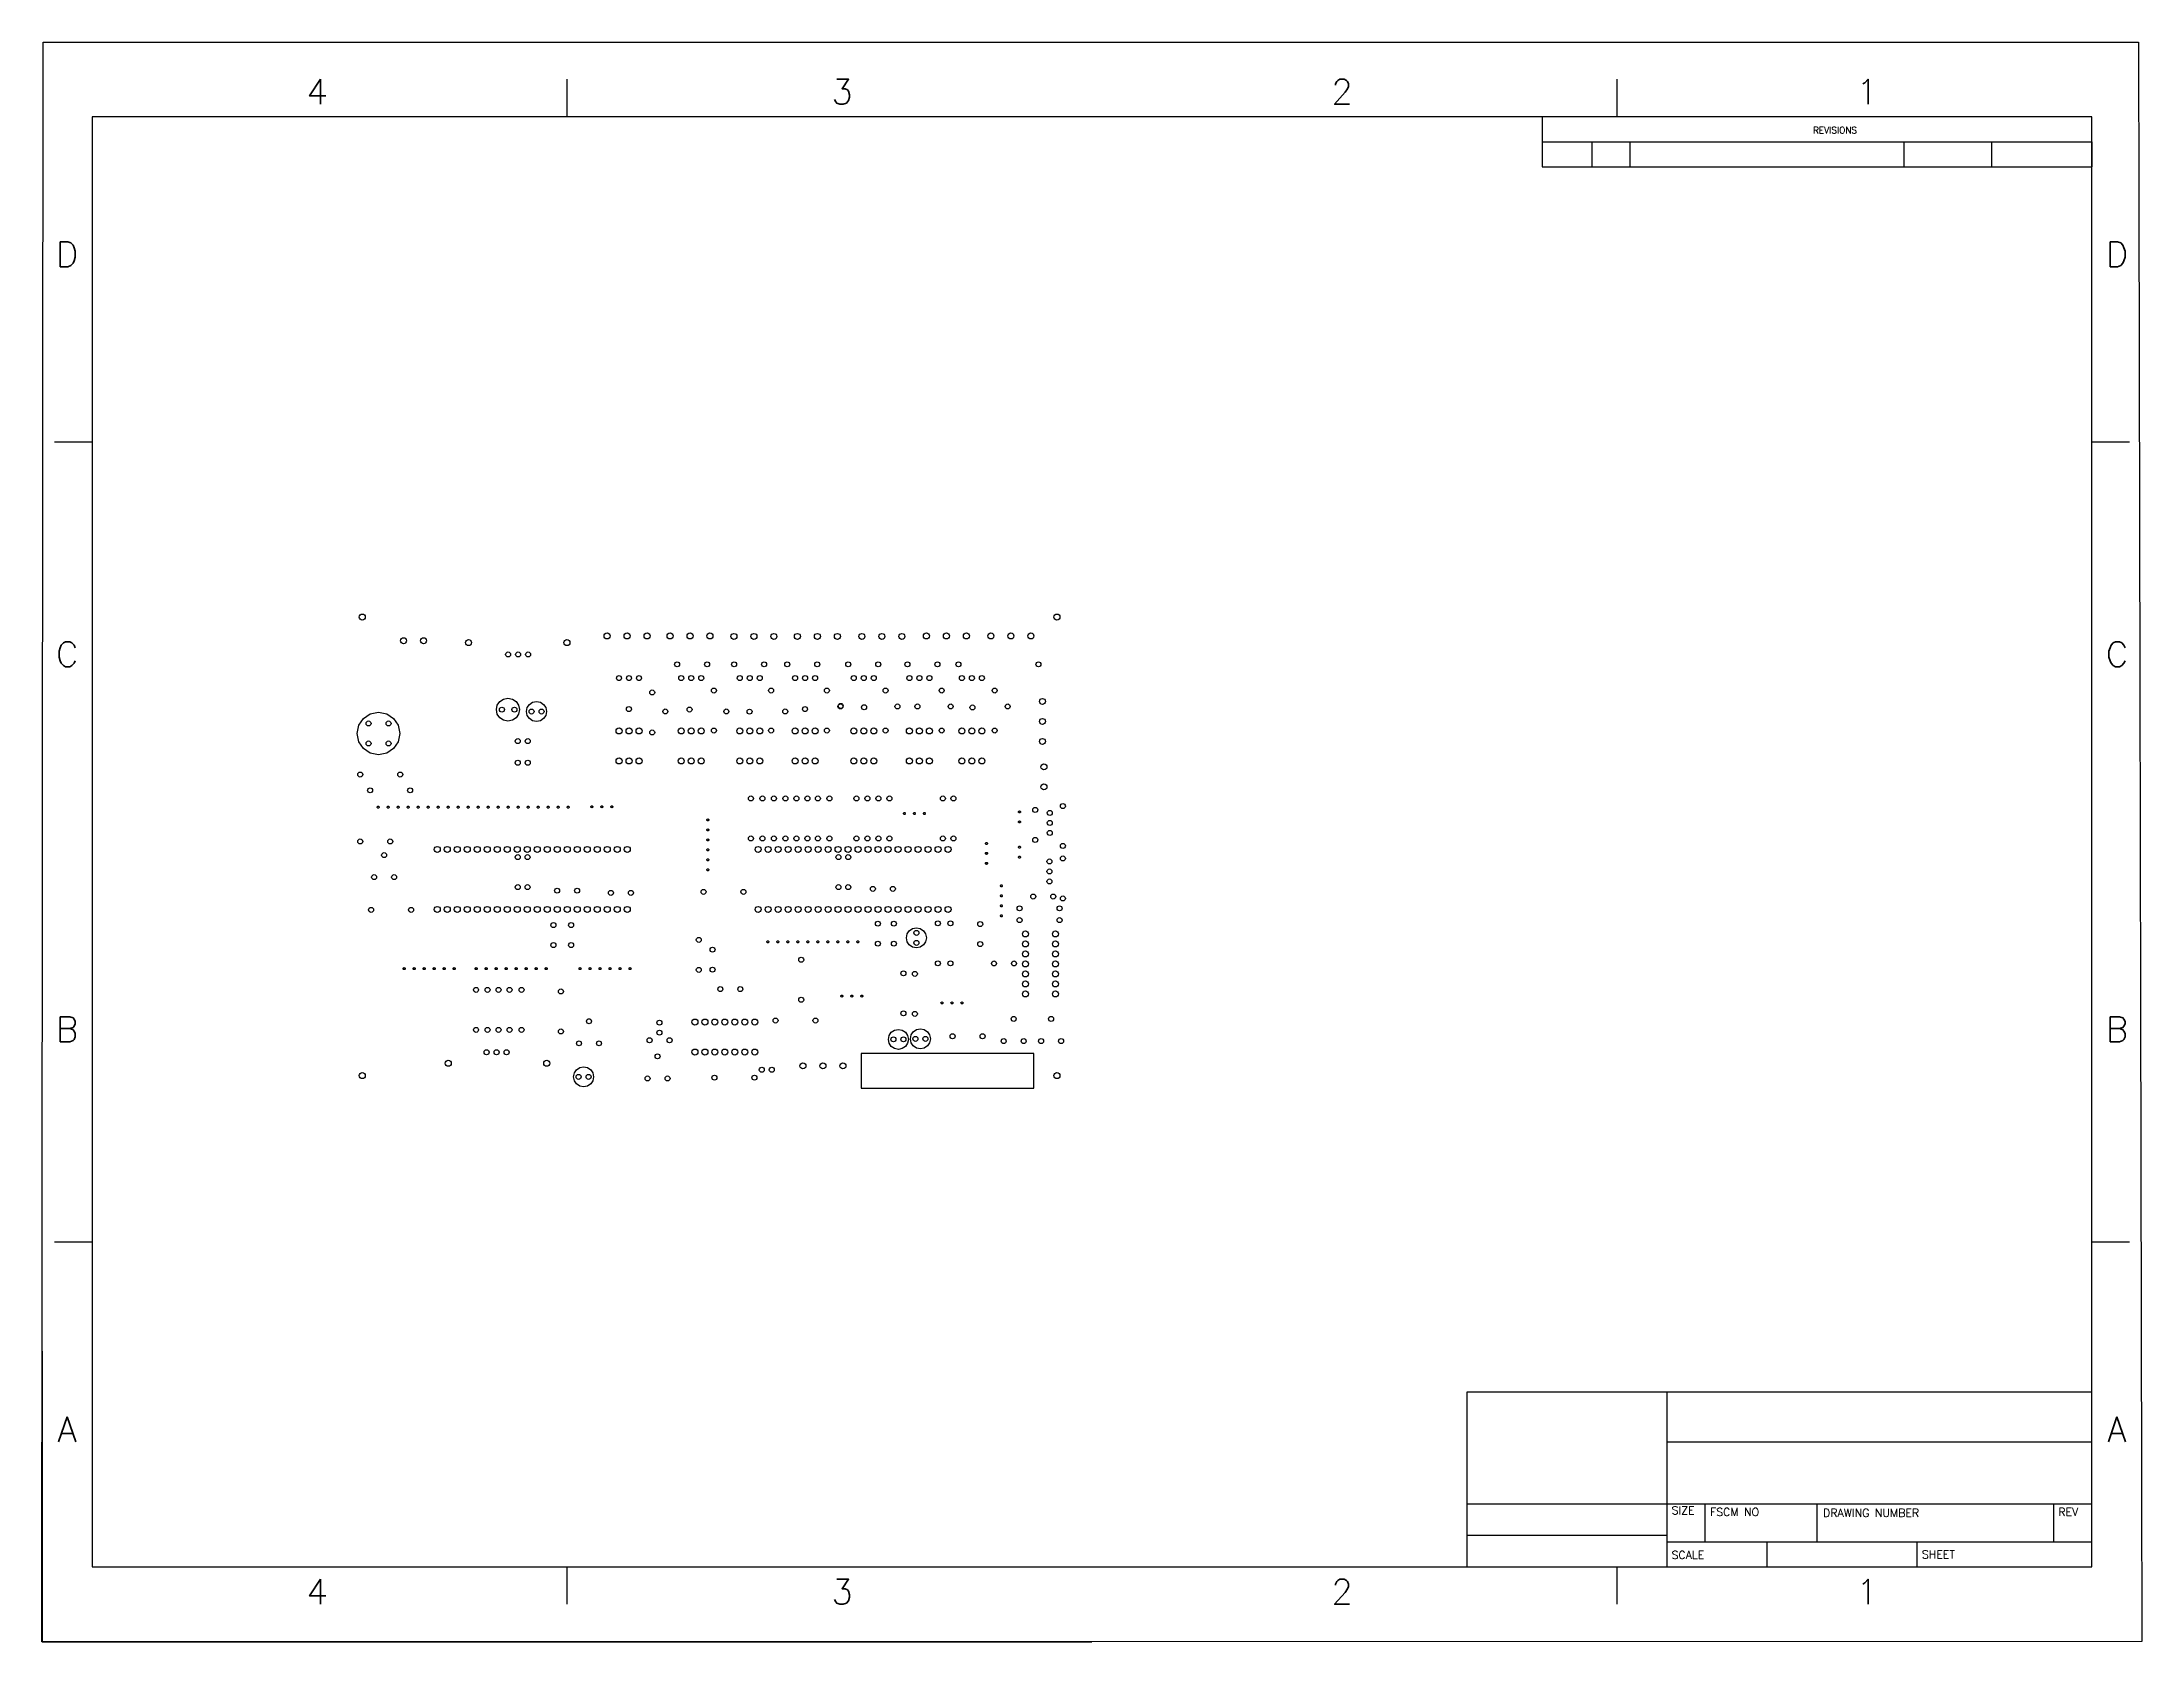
# Paper-space layout 'ANSI C Title Block' of a CAD drawing. Header units: inches. Extents: x 0 to 21, y 0 to 16.
# The model-space entities are those that its viewports show. They can reach past a viewport. Long polylines and large blocks are cut down to what shows.
import ezdxf
from ezdxf.enums import TextEntityAlignment as Align

# ---------------------------------------------------------------- set-up
doc = ezdxf.new("R2010")
doc.units = ezdxf.units.IN
doc.header["$MEASUREMENT"] = 0
for name, color, linetype in [('12632256', 7, 'Continuous'), ('TB_LABELS', 1, 'Continuous'), ('Title Block', 7, 'Continuous'), ('Viewport', 7, 'Continuous')]:
    doc.layers.add(name, color=color, linetype=linetype)
doc.styles.add('Roman', font='romans')
doc.styles.add('WD', font='romans.shx')

# ---------------------------------------------------------------- blocks, each defined once
blk = doc.blocks.new('ANSI_border_C')
for p, q in [((20.5, 0.75), (20.5, 2.5)), ((14.25, 0.75), (20.5, 0.75))]:
    blk.add_line(p, q)
at = {"layer": 'Title Block'}
for p, q in [((0, 16), (0, 0)), ((21, 16), (0, 16)), ((21, 0), (21, 16)), ((5.25, 15.25), (5.25, 15.625)), ((15.75, 15.25), (15.75, 15.625)), ((0.5, 15.25), (0.5, 0.75)), ((20.5, 15.25), (0.5, 15.25)), ((15, 15.25), (15, 15)), ((20.5, 0.75), (20.5, 15.25)), ((15, 15), (20.5, 15)), ((0.125, 12), (0.5, 12)), ((20.5, 12), (20.875, 12)), ((0.125, 4), (0.5, 4)), ((20.5, 4), (20.875, 4)), ((0.5, 0.75), (20.5, 0.75)), ((5.25, 0.375), (5.25, 0.75)), ((15.75, 0.375), (15.75, 0.75)), ((0, 0), (21, 0))]:
    blk.add_line(p, q, dxfattribs=at)
at = {"layer": 'Title Block', "const_width": 0.02}
for points in [[(10.5, 15.5), (10.5, 15.4)], [(0.25, 8), (0.35, 8)], [(20.75, 8), (20.65, 8)], [(10.5, 0.5), (10.5, 0.6)]]:
    blk.add_lwpolyline(points, dxfattribs=at)
at = {"layer": 'Title Block'}
for points in [[(10.35, 15.4), (10.65, 15.4), (10.5, 15.25)], [(0.35, 7.85), (0.35, 8.15), (0.5, 8)], [(20.65, 7.85), (20.65, 8.15), (20.5, 8)], [(10.35, 0.6), (10.65, 0.6), (10.5, 0.75)]]:
    blk.add_solid(points, dxfattribs=at)
at = {"layer": 'Title Block', "style": 'Roman'}
for s, p in [('4', (2.75, 15.5)), ('3', (8, 15.5)), ('2', (13, 15.5)), ('1', (18.25, 15.5)), ('D', (0.25, 13.875)), ('D', (20.75, 13.875)), ('C', (0.25, 9.875)), ('C', (20.75, 9.875)), ('B', (0.25, 6.125)), ('B', (20.75, 6.125)), ('A', (0.25, 2.125)), ('A', (20.75, 2.125)), ('4', (2.75, 0.5)), ('3', (8, 0.5)), ('2', (13, 0.5)), ('1', (18.25, 0.5))]:
    blk.add_text(s, height=0.25, dxfattribs=at).set_placement(p, align=Align.MIDDLE_CENTER)
blk.add_text('REVISIONS', height=0.065, dxfattribs=at).set_placement((17.71, 15.083))
blk = doc.blocks.new('ANSI_REVblock_C')
blk.add_line((0, 0), (0, -0.25))
at = {"layer": 'Title Block'}
for p, q in [((-5.5, 0), (0, 0)), ((-5.5, 0), (-5.5, -0.25)), ((-5, -0.25), (-5, 0)), ((-4.62, -0.25), (-4.62, 0)), ((-1.88, -0.25), (-1.88, 0)), ((-1, -0.25), (-1, 0)), ((-5.5, -0.25), (0, -0.25))]:
    blk.add_line(p, q, dxfattribs=at)
at = {"style": 'WD'}
for tag, p in [('ZONE', (-5.391, -0.16)), ('REV', (-4.92, -0.16)), ('DESCRIPTION', (-3.618, -0.16)), ('DATE', (-1.552, -0.16)), ('APPROVED', (-0.759, -0.16))]:
    blk.add_attdef(tag, p, '', height=0.065, dxfattribs=at)
at = {"style": 'WD', "flags": 1}
blk.add_attdef('WD_TB', (-4.505, -0.154), '', height=0.03, dxfattribs=at)
blk = doc.blocks.new('ANSI_tblock_desc_C')
for p, q in [((0, 0), (0, 1.75)), ((-6.25, 0), (0, 0))]:
    blk.add_line(p, q)
at = {"layer": 'Title Block'}
for p, q in [((-6.25, 1.75), (0, 1.75)), ((-6.25, 0), (-6.25, 1.75)), ((-4.25, 0), (-4.25, 1.75)), ((-4.25, 1.25), (0, 1.25)), ((-6.25, 0.63), (0, 0.63)), ((-3.87, 0.25), (-3.87, 0.63)), ((-2.75, 0.25), (-2.75, 0.63)), ((-0.38, 0.25), (-0.38, 0.63)), ((-6.25, 0.315), (-4.25, 0.315)), ((-4.25, 0.25), (0, 0.25)), ((-3.25, 0), (-3.25, 0.25)), ((-1.75, 0), (-1.75, 0.25))]:
    blk.add_line(p, q, dxfattribs=at)
at = {"color": 0, "style": 'Roman', "flags": 8}
for tag, p in [('FNAME', (-20.636, 6.819)), ('REVDATE', (-20.636, 4.106)), ('USER', (-20.636, 1.477))]:
    blk.add_attdef(tag, p, '', height=0.15, rotation=90, dxfattribs=at)
at = {"style": 'WD'}
for tag, p in [('PROJDESC', (-2.125, 1.5)), ('TITLE1', (-2.125, 1.095)), ('TITLE2', (-2.125, 0.785))]:
    blk.add_attdef(tag, text='', height=0.08, dxfattribs=at).set_placement(p, align=Align.CENTER)
at = {"style": 'WD', "flags": 1}
blk.add_attdef('WD_TB', (-5.57, 0.177), '', height=0.086, dxfattribs=at)
at = {"style": 'WD'}
for tag, p in [('SIZE', (-4.162, 0.32)), ('FSCM_NO', (-3.4, 0.337)), ('DWG_NO', (-1.659, 0.337)), ('REV', (-0.265, 0.303)), ('SCALE', (-3.634, 0.069)), ('SHEET', (-0.883, 0.092))]:
    blk.add_attdef(tag, p, '', height=0.065, dxfattribs=at)
at = {"layer": 'TB_LABELS', "style": 'WD'}
for s, p in [('SIZE', (-4.204, 0.604)), ('FSCM NO', (-3.819, 0.588)), ('DRAWING NUMBER', (-2.689, 0.579)), ('REV', (-0.336, 0.588)), ('SCALE', (-4.204, 0.158)), ('SHEET', (-1.701, 0.164))]:
    blk.add_text(s, height=0.08, dxfattribs=at).set_placement(p, align=Align.TOP_LEFT)
blk = doc.blocks.new('EPAD')
at = {"const_width": 0.5}
blk.add_lwpolyline([(-0.25, 0, 1), (0.25, 0, 1)], format="xyb", close=True, dxfattribs=at)
blk = doc.blocks.new('RPAD')
blk.add_trace([(-0.5, -0.5), (-0.5, 0.5), (0.5, -0.5), (0.5, 0.5)])

msp = doc.modelspace()

# ---------------------------------------------------------------- linework, layer by layer
for points, const_width in [([(3.004, 5.504), (10.306, 5.504), (10.306, 10.443), (3.004, 10.443), (3.004, 5.504)], 0.008), ([(3.514, 9.81), (3.514, 10.21)], 0.008), ([(3.914, 10.21), (3.514, 10.21)], 0.008), ([(3.914, 9.81), (3.914, 10.21)], 0.008), ([(4.071, 9.747), (5.449, 9.747), (5.449, 10.235), (4.071, 10.235), (4.071, 9.747)], 0.008), ([(5.549, 10.258), (5.549, 9.858)], 0.008), ([(6.149, 10.258), (5.549, 10.258)], 0.008), ([(6.149, 10.258), (6.149, 9.858)], 0.008), ([(6.179, 10.258), (6.179, 9.858)], 0.008), ([(6.778, 10.258), (6.179, 10.258)], 0.008), ([(6.778, 10.258), (6.778, 9.858)], 0.008), ([(6.818, 10.253), (6.818, 9.853)], 0.008), ([(7.418, 10.253), (6.818, 10.253)], 0.008), ([(7.418, 10.253), (7.418, 9.853)], 0.008), ([(7.453, 10.253), (7.453, 9.853)], 0.008), ([(8.053, 10.253), (7.453, 10.253)], 0.008), ([(8.053, 10.253), (8.053, 9.853)], 0.008), ([(8.098, 10.253), (8.098, 9.853)], 0.008), ([(8.698, 10.253), (8.098, 10.253)], 0.008), ([(8.698, 10.253), (8.698, 9.853)], 0.008), ([(8.743, 10.258), (8.743, 9.858)], 0.008), ([(9.343, 10.258), (8.743, 10.258)], 0.008), ([(9.343, 10.258), (9.343, 9.858)], 0.008), ([(9.388, 10.258), (9.388, 9.858)], 0.008), ([(9.988, 10.258), (9.388, 10.258)], 0.008), ([(9.988, 10.258), (9.988, 9.858)], 0.008), ([(4.61, 9.923), (4.61, 9.973), (4.91, 9.973), (4.91, 9.923)], 0.008), ([(4.61, 9.923), (4.66, 9.973)], 0.008), ([(4.61, 9.823), (4.91, 9.823), (4.91, 9.923), (4.61, 9.923), (4.61, 9.823)], 0.008), ([(4.66, 9.923), (4.71, 9.973)], 0.008), ([(4.71, 9.923), (4.76, 9.973)], 0.008), ([(4.76, 9.923), (4.81, 9.973)], 0.008), ([(4.81, 9.923), (4.86, 9.973)], 0.008), ([(4.86, 9.923), (4.91, 9.973)], 0.008), ([(3.914, 9.81), (3.514, 9.81)], 0.008), ([(5.549, 9.858), (6.149, 9.858)], 0.008), ([(5.719, 9.587), (6.019, 9.587), (6.019, 9.687), (5.719, 9.687), (5.719, 9.587)], 0.008), ([(6.179, 9.858), (6.778, 9.858)], 0.008), ([(6.341, 9.587), (6.641, 9.587), (6.641, 9.687), (6.341, 9.687), (6.341, 9.587)], 0.008), ([(6.4, 9.764), (6.6, 9.764), (6.6, 9.784), (6.4, 9.784), (6.4, 9.764)], 0.008), ([(6.818, 9.853), (7.418, 9.853)], 0.008), ([(6.927, 9.587), (7.227, 9.587), (7.227, 9.687), (6.927, 9.687), (6.927, 9.587)], 0.008), ([(6.97, 9.764), (7.17, 9.764), (7.17, 9.784), (6.97, 9.784), (6.97, 9.764)], 0.008), ([(7.453, 9.853), (8.053, 9.853)], 0.008), ([(7.48, 9.587), (7.78, 9.587), (7.78, 9.687), (7.48, 9.687), (7.48, 9.587)], 0.008), ([(7.502, 9.764), (7.702, 9.764), (7.702, 9.784), (7.502, 9.784), (7.502, 9.764)], 0.008), ([(8.067, 9.587), (8.367, 9.587), (8.367, 9.687), (8.067, 9.687), (8.067, 9.587)], 0.008), ([(8.098, 9.853), (8.698, 9.853)], 0.008), ([(8.112, 9.764), (8.312, 9.764), (8.312, 9.784), (8.112, 9.784), (8.112, 9.764)], 0.008), ([(8.623, 9.587), (8.923, 9.587), (8.923, 9.687), (8.623, 9.687), (8.623, 9.587)], 0.008), ([(8.703, 9.764), (8.903, 9.764), (8.903, 9.784), (8.703, 9.784), (8.703, 9.764)], 0.008), ([(8.743, 9.858), (9.343, 9.858)], 0.008), ([(9.148, 9.587), (9.448, 9.587), (9.448, 9.687), (9.148, 9.687), (9.148, 9.587)], 0.008), ([(9.229, 9.764), (9.903, 9.764), (9.903, 9.784), (9.229, 9.784), (9.229, 9.764)], 0.008), ([(9.388, 9.858), (9.988, 9.858)], 0.008), ([(6.019, 9.587), (6.019, 9.537), (5.719, 9.537), (5.719, 9.587)], 0.008), ([(5.769, 9.587), (5.719, 9.537)], 0.008), ([(5.819, 9.587), (5.769, 9.537)], 0.008), ([(5.869, 9.587), (5.819, 9.537)], 0.008), ([(5.919, 9.587), (5.869, 9.537)], 0.008), ([(5.969, 9.587), (5.919, 9.537)], 0.008), ([(6.019, 9.587), (5.969, 9.537)], 0.008), ([(6.641, 9.587), (6.641, 9.537), (6.341, 9.537), (6.341, 9.587)], 0.008), ([(6.391, 9.587), (6.341, 9.537)], 0.008), ([(6.441, 9.587), (6.391, 9.537)], 0.008), ([(6.491, 9.587), (6.441, 9.537)], 0.008), ([(6.541, 9.587), (6.491, 9.537)], 0.008), ([(6.591, 9.587), (6.541, 9.537)], 0.008), ([(6.641, 9.587), (6.591, 9.537)], 0.008), ([(6.718, 9.462), (6.718, 9.412)], 0.008), ([(7.227, 9.587), (7.227, 9.537), (6.927, 9.537), (6.927, 9.587)], 0.008), ([(6.977, 9.587), (6.927, 9.537)], 0.008), ([(7.027, 9.587), (6.977, 9.537)], 0.008), ([(7.077, 9.587), (7.027, 9.537)], 0.008), ([(7.127, 9.587), (7.077, 9.537)], 0.008), ([(7.177, 9.587), (7.127, 9.537)], 0.008), ([(7.227, 9.587), (7.177, 9.537)], 0.008), ([(7.29, 9.462), (7.29, 9.412)], 0.008), ([(7.78, 9.587), (7.78, 9.537), (7.48, 9.537), (7.48, 9.587)], 0.008), ([(7.53, 9.587), (7.48, 9.537)], 0.008), ([(7.58, 9.587), (7.53, 9.537)], 0.008), ([(7.63, 9.587), (7.58, 9.537)], 0.008), ([(7.68, 9.587), (7.63, 9.537)], 0.008), ([(7.73, 9.587), (7.68, 9.537)], 0.008), ([(7.78, 9.587), (7.73, 9.537)], 0.008), ([(7.848, 9.462), (7.848, 9.412)], 0.008), ([(8.367, 9.587), (8.367, 9.537), (8.067, 9.537), (8.067, 9.587)], 0.008), ([(8.117, 9.587), (8.067, 9.537)], 0.008), ([(8.167, 9.587), (8.117, 9.537)], 0.008), ([(8.217, 9.587), (8.167, 9.537)], 0.008), ([(8.267, 9.587), (8.217, 9.537)], 0.008), ([(8.317, 9.587), (8.267, 9.537)], 0.008), ([(8.367, 9.587), (8.317, 9.537)], 0.008), ([(8.435, 9.462), (8.435, 9.412)], 0.008), ([(8.923, 9.587), (8.923, 9.537), (8.623, 9.537), (8.623, 9.587)], 0.008), ([(8.673, 9.587), (8.623, 9.537)], 0.008), ([(8.723, 9.587), (8.673, 9.537)], 0.008), ([(8.773, 9.587), (8.723, 9.537)], 0.008), ([(8.823, 9.587), (8.773, 9.537)], 0.008), ([(8.873, 9.587), (8.823, 9.537)], 0.008), ([(8.923, 9.587), (8.873, 9.537)], 0.008), ([(8.996, 9.462), (8.996, 9.412)], 0.008), ([(9.448, 9.587), (9.448, 9.537), (9.148, 9.537), (9.148, 9.587)], 0.008), ([(9.198, 9.587), (9.148, 9.537)], 0.008), ([(9.248, 9.587), (9.198, 9.537)], 0.008), ([(9.298, 9.587), (9.248, 9.537)], 0.008), ([(9.348, 9.587), (9.298, 9.537)], 0.008), ([(9.398, 9.587), (9.348, 9.537)], 0.008), ([(9.448, 9.587), (9.398, 9.537)], 0.008), ([(9.526, 9.462), (9.526, 9.412)], 0.008), ([(9.804, 9.503), (10.204, 9.503)], 0.008), ([(9.804, 9.503), (9.804, 8.903)], 0.008), ([(10.204, 8.903), (10.204, 9.503)], 0.008), ([(3.264, 9.253), (3.304, 9.253)], 0.008), ([(3.284, 9.273), (3.284, 9.233)], 0.008), ([(3.614, 8.751), (4.5, 8.751), (4.5, 9.38), (3.614, 9.38), (3.614, 8.751)], 0.008), ([(4.573, 9.371), (4.623, 9.371)], 0.008), ([(4.598, 9.396), (4.598, 9.346)], 0.008), ([(4.869, 9.352), (4.919, 9.352)], 0.008), ([(4.894, 9.377), (4.894, 9.327)], 0.008), ([(6.076, 9.193), (6.126, 9.193), (6.126, 9.393), (6.076, 9.393), (6.076, 9.193)], 0.008), ([(6.101, 9.443), (6.101, 9.393)], 0.008), ([(6.693, 9.212), (6.743, 9.212), (6.743, 9.412), (6.693, 9.412), (6.693, 9.212)], 0.008), ([(7.265, 9.212), (7.315, 9.212), (7.315, 9.412), (7.265, 9.412), (7.265, 9.212)], 0.008), ([(7.823, 9.212), (7.873, 9.212), (7.873, 9.412), (7.823, 9.412), (7.823, 9.212)], 0.008), ([(7.983, 9.353), (7.983, 9.355), (7.986, 9.358)], 0.025), ([(8.41, 9.212), (8.46, 9.212), (8.46, 9.412), (8.41, 9.412), (8.41, 9.212)], 0.008), ([(8.971, 9.212), (9.021, 9.212), (9.021, 9.412), (8.971, 9.412), (8.971, 9.212)], 0.008), ([(9.501, 9.212), (9.551, 9.212), (9.551, 9.412), (9.501, 9.412), (9.501, 9.212)], 0.008), ([(4.706, 9.006), (4.708, 9.016), (4.714, 9.026), (4.723, 9.034), (4.735, 9.042), (4.75, 9.048), (4.767, 9.052), (4.786, 9.055), (4.806, 9.056)], 0.008), ([(4.906, 9.006), (4.904, 9.016), (4.898, 9.026), (4.889, 9.034), (4.877, 9.042), (4.862, 9.048), (4.845, 9.052), (4.826, 9.055), (4.806, 9.056)], 0.008), ([(5.719, 9.008), (5.719, 9.058)], 0.008), ([(5.719, 9.058), (6.019, 9.058)], 0.008), ([(6.019, 8.858), (6.019, 9.058)], 0.008), ([(6.101, 9.193), (6.101, 9.143)], 0.008), ([(6.341, 9.008), (6.341, 9.058)], 0.008), ([(6.341, 9.058), (6.641, 9.058)], 0.008), ([(6.641, 8.858), (6.641, 9.058)], 0.008), ([(6.718, 9.212), (6.718, 9.162)], 0.008), ([(6.927, 9.008), (6.927, 9.058)], 0.008), ([(6.927, 9.058), (7.227, 9.058)], 0.008), ([(7.227, 8.858), (7.227, 9.058)], 0.008), ([(7.29, 9.212), (7.29, 9.162)], 0.008), ([(7.48, 9.008), (7.48, 9.058)], 0.008), ([(7.48, 9.058), (7.78, 9.058)], 0.008), ([(7.78, 8.858), (7.78, 9.058)], 0.008), ([(7.848, 9.212), (7.848, 9.162)], 0.008), ([(8.067, 9.008), (8.067, 9.058)], 0.008), ([(8.067, 9.058), (8.367, 9.058)], 0.008), ([(8.367, 8.858), (8.367, 9.058)], 0.008), ([(8.435, 9.212), (8.435, 9.162)], 0.008), ([(8.623, 9.008), (8.623, 9.058)], 0.008), ([(8.623, 9.058), (8.923, 9.058)], 0.008), ([(8.923, 8.858), (8.923, 9.058)], 0.008), ([(8.996, 9.212), (8.996, 9.162)], 0.008), ([(9.148, 9.008), (9.148, 9.058)], 0.008), ([(9.148, 9.058), (9.448, 9.058)], 0.008), ([(9.448, 8.858), (9.448, 9.058)], 0.008), ([(9.526, 9.212), (9.526, 9.162)], 0.008), ([(4.706, 9.006), (4.708, 8.996), (4.714, 8.986), (4.723, 8.978), (4.735, 8.97), (4.75, 8.964), (4.767, 8.96), (4.786, 8.957), (4.806, 8.956)], 0.008), ([(4.706, 8.79), (4.708, 8.8), (4.714, 8.81), (4.723, 8.818), (4.735, 8.826), (4.75, 8.832), (4.767, 8.836), (4.786, 8.839), (4.806, 8.84)], 0.008), ([(4.906, 9.006), (4.904, 8.996), (4.898, 8.986), (4.889, 8.978), (4.877, 8.97), (4.862, 8.964), (4.845, 8.96), (4.826, 8.957), (4.806, 8.956)], 0.008), ([(4.906, 8.79), (4.904, 8.8), (4.898, 8.81), (4.889, 8.818), (4.877, 8.826), (4.862, 8.832), (4.845, 8.836), (4.826, 8.839), (4.806, 8.84)], 0.008), ([(5.769, 8.958), (5.768, 8.968), (5.765, 8.978), (5.761, 8.986), (5.755, 8.994), (5.748, 9), (5.739, 9.004), (5.729, 9.007), (5.719, 9.008)], 0.008), ([(5.769, 8.958), (5.768, 8.948), (5.765, 8.938), (5.761, 8.929), (5.755, 8.922), (5.748, 8.916), (5.739, 8.912), (5.729, 8.909), (5.719, 8.908)], 0.008), ([(5.719, 8.858), (5.719, 8.908)], 0.008), ([(5.719, 8.858), (6.019, 8.858)], 0.008), ([(6.391, 8.958), (6.39, 8.968), (6.387, 8.978), (6.383, 8.986), (6.377, 8.994), (6.37, 9), (6.361, 9.004), (6.351, 9.007), (6.341, 9.008)], 0.008), ([(6.391, 8.958), (6.39, 8.948), (6.387, 8.938), (6.383, 8.929), (6.377, 8.922), (6.37, 8.916), (6.361, 8.912), (6.351, 8.909), (6.341, 8.908)], 0.008), ([(6.341, 8.858), (6.341, 8.908)], 0.008), ([(6.341, 8.858), (6.641, 8.858)], 0.008), ([(6.977, 8.958), (6.976, 8.968), (6.973, 8.978), (6.969, 8.986), (6.963, 8.994), (6.956, 9), (6.947, 9.004), (6.937, 9.007), (6.927, 9.008)], 0.008), ([(6.977, 8.958), (6.976, 8.948), (6.973, 8.938), (6.969, 8.929), (6.963, 8.922), (6.956, 8.916), (6.947, 8.912), (6.937, 8.909), (6.927, 8.908)], 0.008), ([(6.927, 8.858), (6.927, 8.908)], 0.008), ([(6.927, 8.858), (7.227, 8.858)], 0.008), ([(7.53, 8.958), (7.529, 8.968), (7.526, 8.978), (7.522, 8.986), (7.516, 8.994), (7.509, 9), (7.5, 9.004), (7.49, 9.007), (7.48, 9.008)], 0.008), ([(7.53, 8.958), (7.529, 8.948), (7.526, 8.938), (7.522, 8.929), (7.516, 8.922), (7.509, 8.916), (7.5, 8.912), (7.49, 8.909), (7.48, 8.908)], 0.008), ([(7.48, 8.858), (7.48, 8.908)], 0.008), ([(7.48, 8.858), (7.78, 8.858)], 0.008), ([(8.117, 8.958), (8.116, 8.968), (8.113, 8.978), (8.109, 8.986), (8.103, 8.994), (8.096, 9), (8.087, 9.004), (8.077, 9.007), (8.067, 9.008)], 0.008), ([(8.117, 8.958), (8.116, 8.948), (8.113, 8.938), (8.109, 8.929), (8.103, 8.922), (8.096, 8.916), (8.087, 8.912), (8.077, 8.909), (8.067, 8.908)], 0.008), ([(8.067, 8.858), (8.067, 8.908)], 0.008), ([(8.067, 8.858), (8.367, 8.858)], 0.008), ([(8.673, 8.958), (8.672, 8.968), (8.669, 8.978), (8.665, 8.986), (8.659, 8.994), (8.652, 9), (8.643, 9.004), (8.633, 9.007), (8.623, 9.008)], 0.008), ([(8.673, 8.958), (8.672, 8.948), (8.669, 8.938), (8.665, 8.929), (8.659, 8.922), (8.652, 8.916), (8.643, 8.912), (8.633, 8.909), (8.623, 8.908)], 0.008), ([(8.623, 8.858), (8.623, 8.908)], 0.008), ([(8.623, 8.858), (8.923, 8.858)], 0.008), ([(9.198, 8.958), (9.197, 8.968), (9.194, 8.978), (9.19, 8.986), (9.184, 8.994), (9.177, 9), (9.168, 9.004), (9.158, 9.007), (9.148, 9.008)], 0.008), ([(9.198, 8.958), (9.197, 8.948), (9.194, 8.938), (9.19, 8.929), (9.184, 8.922), (9.177, 8.916), (9.168, 8.912), (9.158, 8.909), (9.148, 8.908)], 0.008), ([(9.148, 8.858), (9.148, 8.908)], 0.008), ([(9.148, 8.858), (9.448, 8.858)], 0.008), ([(9.804, 8.903), (10.204, 8.903)], 0.008), ([(10.219, 8.849), (9.819, 8.849)], 0.008), ([(9.819, 8.849), (9.819, 8.449)], 0.008), ([(10.219, 8.849), (10.219, 8.449)], 0.008), ([(3.231, 8.672), (3.281, 8.672)], 0.008), ([(3.281, 8.647), (3.481, 8.647), (3.481, 8.697), (3.281, 8.697), (3.281, 8.647)], 0.008), ([(3.481, 8.672), (3.531, 8.672)], 0.008), ([(4.706, 8.79), (4.708, 8.78), (4.714, 8.77), (4.723, 8.762), (4.735, 8.754), (4.75, 8.748), (4.767, 8.744), (4.786, 8.741), (4.806, 8.74)], 0.008), ([(4.906, 8.79), (4.904, 8.78), (4.898, 8.77), (4.889, 8.762), (4.877, 8.754), (4.862, 8.748), (4.845, 8.744), (4.826, 8.741), (4.806, 8.74)], 0.008), ([(3.261, 8.195), (5.361, 8.195), (5.361, 8.445), (3.261, 8.445), (3.261, 8.195)], 0.008), ([(3.345, 8.509), (3.62, 8.509), (3.62, 8.529), (3.345, 8.529), (3.345, 8.509)], 0.008), ([(5.398, 8.2), (5.798, 8.2), (5.798, 8.45), (5.398, 8.45), (5.398, 8.2)], 0.008), ([(9.625, 8.098), (9.875, 8.098), (9.875, 8.398), (9.625, 8.398), (9.625, 8.098)], 0.008), ([(9.675, 8.098), (9.675, 8.398)], 0.008), ([(10.219, 8.449), (9.819, 8.449)], 0.008), ([(5.361, 8.245), (3.261, 8.245)], 0.008), ([(5.798, 8.25), (5.398, 8.25)], 0.008), ([(6.509, 7.619), (6.758, 7.619), (6.758, 8.318), (6.509, 8.318), (6.509, 7.619)], 0.008), ([(6.559, 7.619), (6.559, 8.318)], 0.008), ([(7.063, 8.133), (7.113, 8.133), (7.113, 8.333), (7.063, 8.333), (7.063, 8.133)], 0.008), ([(7.088, 8.383), (7.088, 8.333)], 0.008), ([(7.178, 8.133), (7.228, 8.133), (7.228, 8.333), (7.178, 8.333), (7.178, 8.133)], 0.008), ([(7.203, 8.383), (7.203, 8.333)], 0.008), ([(7.293, 8.133), (7.343, 8.133), (7.343, 8.333), (7.293, 8.333), (7.293, 8.133)], 0.008), ([(7.318, 8.383), (7.318, 8.333)], 0.008), ([(7.408, 8.133), (7.458, 8.133), (7.458, 8.333), (7.408, 8.333), (7.408, 8.133)], 0.008), ([(7.433, 8.383), (7.433, 8.333)], 0.008), ([(7.518, 8.133), (7.568, 8.133), (7.568, 8.333), (7.518, 8.333), (7.518, 8.133)], 0.008), ([(7.543, 8.383), (7.543, 8.333)], 0.008), ([(7.628, 8.133), (7.678, 8.133), (7.678, 8.333), (7.628, 8.333), (7.628, 8.133)], 0.008), ([(7.653, 8.383), (7.653, 8.333)], 0.008), ([(7.733, 8.133), (7.783, 8.133), (7.783, 8.333), (7.733, 8.333), (7.733, 8.133)], 0.008), ([(7.758, 8.383), (7.758, 8.333)], 0.008), ([(7.848, 8.133), (7.898, 8.133), (7.898, 8.333), (7.848, 8.333), (7.848, 8.133)], 0.008), ([(7.873, 8.333), (7.873, 8.383)], 0.008), ([(8.118, 8.133), (8.168, 8.133), (8.168, 8.333), (8.118, 8.333), (8.118, 8.133)], 0.008), ([(8.143, 8.333), (8.143, 8.383)], 0.008), ([(8.228, 8.133), (8.278, 8.133), (8.278, 8.333), (8.228, 8.333), (8.228, 8.133)], 0.008), ([(8.253, 8.333), (8.253, 8.383)], 0.008), ([(8.338, 8.133), (8.388, 8.133), (8.388, 8.333), (8.338, 8.333), (8.338, 8.133)], 0.008), ([(8.363, 8.333), (8.363, 8.383)], 0.008), ([(8.448, 8.133), (8.498, 8.133), (8.498, 8.333), (8.448, 8.333), (8.448, 8.133)], 0.008), ([(8.473, 8.333), (8.473, 8.383)], 0.008), ([(8.523, 8.133), (8.923, 8.133), (8.923, 8.383), (8.523, 8.383), (8.523, 8.133)], 0.008), ([(8.983, 8.133), (9.033, 8.133), (9.033, 8.333), (8.983, 8.333), (8.983, 8.133)], 0.008), ([(9.008, 8.333), (9.008, 8.383)], 0.008), ([(9.088, 8.133), (9.138, 8.133), (9.138, 8.333), (9.088, 8.333), (9.088, 8.133)], 0.008), ([(9.113, 8.333), (9.113, 8.383)], 0.008), ([(9.922, 8.068), (9.942, 8.068), (9.942, 8.268), (9.922, 8.268), (9.922, 8.068)], 0.008), ([(10.027, 8.038), (10.127, 8.038), (10.127, 8.338), (10.027, 8.338), (10.027, 8.038), (9.977, 8.038), (9.977, 8.338), (10.027, 8.338)], 0.008), ([(10.027, 8.288), (9.977, 8.338)], 0.008), ([(10.027, 8.238), (9.977, 8.288)], 0.008), ([(10.027, 8.188), (9.977, 8.238)], 0.008), ([(10.027, 8.138), (9.977, 8.188)], 0.008), ([(10.183, 8.057), (10.233, 8.057), (10.233, 8.257), (10.183, 8.257), (10.183, 8.057)], 0.008), ([(10.208, 8.257), (10.208, 8.307)], 0.008), ([(3.231, 7.993), (3.431, 7.993), (3.431, 8.013), (3.231, 8.013), (3.231, 7.993)], 0.008), ([(7.088, 8.133), (7.088, 8.083)], 0.008), ([(7.203, 8.133), (7.203, 8.083)], 0.008), ([(7.318, 8.133), (7.318, 8.083)], 0.008), ([(7.433, 8.133), (7.433, 8.083)], 0.008), ([(7.543, 8.133), (7.543, 8.083)], 0.008), ([(7.653, 8.133), (7.653, 8.083)], 0.008), ([(7.758, 8.133), (7.758, 8.083)], 0.008), ([(7.873, 8.083), (7.873, 8.133)], 0.008), ([(8.143, 8.083), (8.143, 8.133)], 0.008), ([(8.253, 8.083), (8.253, 8.133)], 0.008), ([(8.363, 8.083), (8.363, 8.133)], 0.008), ([(8.473, 8.083), (8.473, 8.133)], 0.008), ([(8.923, 8.183), (8.523, 8.183)], 0.008), ([(9.008, 8.083), (9.008, 8.133)], 0.008), ([(9.113, 8.083), (9.113, 8.133)], 0.008), ([(9.345, 7.684), (9.595, 7.684), (9.595, 8.083), (9.345, 8.083), (9.345, 7.684)], 0.008), ([(9.545, 8.083), (9.545, 7.684)], 0.008), ([(9.625, 7.746), (9.875, 7.746), (9.875, 8.045), (9.625, 8.045), (9.625, 7.746)], 0.008), ([(9.675, 7.746), (9.675, 8.045)], 0.008), ([(10.027, 8.088), (9.977, 8.138)], 0.008), ([(10.027, 8.038), (9.977, 8.088)], 0.008), ([(10.208, 8.007), (10.208, 8.057)], 0.008), ([(3.322, 7.721), (3.515, 7.721), (3.515, 7.941), (3.322, 7.941), (3.322, 7.721)], 0.008), ([(3.37, 7.871), (3.47, 7.871)], 0.008), ([(3.902, 7.723), (3.902, 7.873)], 0.008), ([(3.902, 7.873), (5.902, 7.873)], 0.008), ([(4.746, 7.596), (4.766, 7.596), (4.766, 7.796), (4.746, 7.796), (4.746, 7.596)], 0.008), ([(4.844, 7.596), (4.864, 7.596), (4.864, 7.796), (4.844, 7.796), (4.844, 7.596)], 0.008), ([(5.902, 7.873), (5.902, 7.373)], 0.008), ([(7.11, 7.723), (7.11, 7.873)], 0.008), ([(7.11, 7.873), (9.11, 7.873)], 0.008), ([(7.954, 7.596), (7.974, 7.596), (7.974, 7.796), (7.954, 7.796), (7.954, 7.596)], 0.008), ([(8.052, 7.596), (8.072, 7.596), (8.072, 7.796), (8.052, 7.796), (8.052, 7.596)], 0.008), ([(9.11, 7.873), (9.11, 7.373)], 0.008), ([(10.024, 7.553), (10.124, 7.553), (10.124, 7.853), (10.024, 7.853), (10.024, 7.553), (9.974, 7.553), (9.974, 7.853), (10.024, 7.853)], 0.008), ([(10.024, 7.803), (9.974, 7.853)], 0.008), ([(10.024, 7.753), (9.974, 7.803)], 0.008), ([(10.208, 7.733), (10.208, 7.783)], 0.008), ([(3.27, 7.571), (3.57, 7.571), (3.57, 7.721), (3.27, 7.721), (3.27, 7.571)], 0.008), ([(4.002, 7.623), (4, 7.643), (3.994, 7.662), (3.985, 7.679), (3.973, 7.694), (3.958, 7.706), (3.941, 7.715), (3.922, 7.721), (3.902, 7.723)], 0.008), ([(4.002, 7.623), (4, 7.602), (3.994, 7.583), (3.985, 7.566), (3.973, 7.552), (3.958, 7.54), (3.941, 7.531), (3.922, 7.525), (3.902, 7.523)], 0.008), ([(5.1, 7.611), (5.4, 7.611), (5.45, 7.561), (5.45, 7.461), (5.4, 7.411), (5.1, 7.411), (5.05, 7.461), (5.05, 7.561), (5.1, 7.611)], 0.008), ([(7.21, 7.623), (7.208, 7.643), (7.202, 7.662), (7.193, 7.679), (7.181, 7.694), (7.166, 7.706), (7.149, 7.715), (7.13, 7.721), (7.11, 7.723)], 0.008), ([(7.21, 7.623), (7.208, 7.602), (7.202, 7.583), (7.193, 7.566), (7.181, 7.552), (7.166, 7.54), (7.149, 7.531), (7.13, 7.525), (7.11, 7.523)], 0.008), ([(8.258, 7.629), (8.558, 7.629), (8.608, 7.579), (8.608, 7.479), (8.558, 7.429), (8.258, 7.429), (8.208, 7.479), (8.208, 7.579), (8.258, 7.629)], 0.008), ([(9.443, 7.159), (9.693, 7.159), (9.693, 7.659), (9.443, 7.659), (9.443, 7.159)], 0.008), ([(9.493, 7.159), (9.493, 7.659)], 0.008), ([(10.024, 7.703), (9.974, 7.753)], 0.008), ([(10.024, 7.653), (9.974, 7.703)], 0.008), ([(10.024, 7.603), (9.974, 7.653)], 0.008), ([(10.024, 7.553), (9.974, 7.603)], 0.008), ([(10.183, 7.533), (10.233, 7.533), (10.233, 7.733), (10.183, 7.733), (10.183, 7.533)], 0.008), ([(3.902, 7.373), (3.902, 7.523)], 0.008), ([(3.902, 7.373), (5.902, 7.373)], 0.008), ([(5.638, 7.489), (5.641, 7.499), (5.65, 7.509), (5.663, 7.517), (5.681, 7.524), (5.703, 7.531), (5.729, 7.535), (5.757, 7.538), (5.788, 7.539)], 0.008), ([(5.638, 7.489), (5.641, 7.479), (5.65, 7.469), (5.663, 7.461), (5.681, 7.454), (5.703, 7.447), (5.729, 7.443), (5.757, 7.44), (5.788, 7.439)], 0.008), ([(5.938, 7.489), (5.935, 7.499), (5.927, 7.509), (5.913, 7.517), (5.895, 7.524), (5.873, 7.531), (5.847, 7.535), (5.819, 7.538), (5.788, 7.539)], 0.008), ([(5.938, 7.489), (5.935, 7.479), (5.927, 7.469), (5.913, 7.461), (5.895, 7.454), (5.873, 7.447), (5.847, 7.443), (5.819, 7.44), (5.788, 7.439)], 0.008), ([(6.713, 7.499), (6.663, 7.499)], 0.008), ([(6.713, 7.474), (6.913, 7.474), (6.913, 7.524), (6.713, 7.524), (6.713, 7.474)], 0.008), ([(6.8, 7.385), (6.839, 7.385)], 0.008), ([(6.963, 7.499), (6.913, 7.499)], 0.008), ([(7.11, 7.373), (7.11, 7.523)], 0.008), ([(7.11, 7.373), (9.11, 7.373)], 0.008), ([(9.875, 7.309), (10.075, 7.309), (10.075, 7.359), (9.875, 7.359), (9.875, 7.309)], 0.008), ([(9.962, 7.442), (10.062, 7.442), (10.062, 7.462), (9.962, 7.462), (9.962, 7.442)], 0.008), ([(10.208, 7.483), (10.208, 7.533)], 0.008), ([(3.389, 7.319), (3.339, 7.319)], 0.008), ([(3.389, 7.294), (3.589, 7.294), (3.589, 7.344), (3.389, 7.344), (3.389, 7.294)], 0.008), ([(3.639, 7.319), (3.589, 7.319)], 0.008), ([(5.113, 7.217), (5.103, 7.214), (5.093, 7.206), (5.085, 7.192), (5.077, 7.174), (5.071, 7.152), (5.067, 7.126), (5.064, 7.098), (5.063, 7.067)], 0.008), ([(5.113, 7.217), (5.123, 7.214), (5.133, 7.206), (5.141, 7.192), (5.149, 7.174), (5.155, 7.152), (5.159, 7.126), (5.162, 7.098), (5.163, 7.067)], 0.008), ([(5.29, 7.217), (5.28, 7.214), (5.27, 7.206), (5.262, 7.192), (5.255, 7.174), (5.249, 7.152), (5.244, 7.126), (5.241, 7.098), (5.24, 7.067)], 0.008), ([(5.29, 7.217), (5.3, 7.214), (5.31, 7.206), (5.318, 7.192), (5.325, 7.174), (5.331, 7.152), (5.336, 7.126), (5.339, 7.098), (5.34, 7.067)], 0.008), ([(6.8, 7.274), (6.838, 7.274)], 0.008), ([(6.87, 7.249), (6.89, 7.249)], 0.008), ([(6.88, 7.259), (6.88, 7.239)], 0.008), ([(7.158, 6.899), (8.258, 6.899), (8.258, 7.149), (7.158, 7.149), (7.158, 6.899)], 0.008), ([(8.358, 7.231), (8.348, 7.228), (8.338, 7.22), (8.33, 7.206), (8.323, 7.188), (8.317, 7.166), (8.312, 7.14), (8.309, 7.112), (8.308, 7.081)], 0.008), ([(8.358, 7.231), (8.368, 7.228), (8.378, 7.22), (8.386, 7.206), (8.393, 7.188), (8.399, 7.166), (8.404, 7.14), (8.407, 7.112), (8.408, 7.081)], 0.008), ([(8.518, 7.231), (8.508, 7.228), (8.498, 7.22), (8.49, 7.206), (8.483, 7.188), (8.477, 7.166), (8.472, 7.14), (8.469, 7.112), (8.468, 7.081)], 0.008), ([(8.518, 7.231), (8.528, 7.228), (8.538, 7.22), (8.546, 7.206), (8.553, 7.188), (8.559, 7.166), (8.564, 7.14), (8.567, 7.112), (8.568, 7.081)], 0.008), ([(9.825, 7.334), (9.875, 7.334)], 0.008), ([(9.825, 7.216), (9.875, 7.216)], 0.008), ([(9.875, 7.191), (10.075, 7.191), (10.075, 7.241), (9.875, 7.241), (9.875, 7.191)], 0.008), ([(10.075, 7.334), (10.125, 7.334)], 0.008), ([(10.075, 7.216), (10.125, 7.216)], 0.008), ([(5.113, 6.917), (5.108, 6.918), (5.103, 6.92), (5.093, 6.929), (5.085, 6.942), (5.077, 6.96), (5.071, 6.983), (5.067, 7.008), (5.064, 7.036), (5.063, 7.067)], 0.008), ([(5.113, 6.917), (5.118, 6.918), (5.123, 6.92), (5.133, 6.929), (5.141, 6.942), (5.149, 6.96), (5.155, 6.983), (5.159, 7.008), (5.162, 7.036), (5.163, 7.067)], 0.008), ([(5.29, 6.917), (5.285, 6.918), (5.28, 6.92), (5.27, 6.929), (5.262, 6.942), (5.255, 6.96), (5.249, 6.983), (5.244, 7.008), (5.241, 7.036), (5.24, 7.067)], 0.008), ([(5.29, 6.917), (5.295, 6.918), (5.3, 6.92), (5.31, 6.929), (5.318, 6.942), (5.325, 6.96), (5.331, 6.983), (5.336, 7.008), (5.339, 7.036), (5.34, 7.067)], 0.008), ([(6.557, 6.769), (6.577, 6.769), (6.577, 6.969), (6.557, 6.969), (6.557, 6.769)], 0.008), ([(7.158, 7.099), (8.258, 7.099)], 0.008), ([(8.358, 6.931), (8.353, 6.932), (8.348, 6.934), (8.338, 6.943), (8.33, 6.956), (8.323, 6.974), (8.317, 6.997), (8.312, 7.022), (8.309, 7.05), (8.308, 7.081)], 0.008), ([(8.358, 6.931), (8.363, 6.932), (8.368, 6.934), (8.378, 6.943), (8.386, 6.956), (8.393, 6.974), (8.399, 6.997), (8.404, 7.022), (8.407, 7.05), (8.408, 7.081)], 0.008), ([(8.518, 6.931), (8.513, 6.932), (8.508, 6.934), (8.498, 6.943), (8.49, 6.956), (8.483, 6.974), (8.477, 6.997), (8.472, 7.022), (8.469, 7.05), (8.468, 7.081)], 0.008), ([(8.518, 6.931), (8.523, 6.932), (8.528, 6.934), (8.538, 6.943), (8.546, 6.956), (8.553, 6.974), (8.559, 6.997), (8.564, 7.022), (8.567, 7.05), (8.568, 7.081)], 0.008), ([(8.818, 7.089), (8.768, 7.089)], 0.008), ([(8.793, 7.114), (8.793, 7.064)], 0.008), ([(8.933, 6.884), (8.983, 6.884), (8.983, 7.084), (8.933, 7.084), (8.933, 6.884)], 0.008), ([(8.958, 7.134), (8.958, 7.084)], 0.008), ([(9.058, 6.884), (9.108, 6.884), (9.108, 7.084), (9.058, 7.084), (9.058, 6.884)], 0.008), ([(9.083, 7.134), (9.083, 7.084)], 0.008), ([(9.371, 7.027), (9.391, 7.027), (9.391, 7.127), (9.371, 7.127), (9.371, 7.027)], 0.008), ([(9.884, 7.128), (9.934, 7.128)], 0.008), ([(9.884, 7.128), (9.884, 6.428), (10.084, 6.428), (10.084, 7.128)], 0.008), ([(9.984, 7.078), (9.974, 7.079), (9.964, 7.082), (9.955, 7.086), (9.948, 7.092), (9.942, 7.099), (9.938, 7.108), (9.935, 7.118), (9.934, 7.128)], 0.008), ([(9.984, 7.078), (9.994, 7.079), (10.004, 7.082), (10.012, 7.086), (10.019, 7.092), (10.025, 7.099), (10.03, 7.108), (10.033, 7.118), (10.034, 7.128)], 0.008), ([(10.034, 7.128), (10.084, 7.128)], 0.008), ([(3.521, 6.631), (4.221, 6.631), (4.221, 6.881), (3.521, 6.881), (3.521, 6.631)], 0.008), ([(3.521, 6.831), (4.221, 6.831)], 0.008), ([(4.241, 6.631), (5.141, 6.631), (5.141, 6.881), (4.241, 6.881), (4.241, 6.631)], 0.008), ([(4.241, 6.831), (5.141, 6.831)], 0.008), ([(5.279, 6.631), (5.979, 6.631), (5.979, 6.881), (5.279, 6.881), (5.279, 6.631)], 0.008), ([(5.279, 6.831), (5.979, 6.831)], 0.008), ([(6.694, 6.771), (6.714, 6.771), (6.714, 6.871), (6.694, 6.871), (6.694, 6.771)], 0.008), ([(6.822, 6.74), (6.822, 6.779)], 0.008), ([(6.933, 6.74), (6.933, 6.778)], 0.008), ([(6.948, 6.82), (6.968, 6.82)], 0.008), ([(6.958, 6.81), (6.958, 6.83)], 0.008), ([(7.032, 6.74), (7.032, 6.779)], 0.008), ([(7.143, 6.74), (7.143, 6.778)], 0.008), ([(7.158, 6.82), (7.178, 6.82)], 0.008), ([(7.168, 6.81), (7.168, 6.83)], 0.008), ([(7.219, 6.74), (7.219, 6.779)], 0.008), ([(7.33, 6.74), (7.33, 6.778)], 0.008), ([(7.345, 6.82), (7.365, 6.82)], 0.008), ([(7.355, 6.81), (7.355, 6.83)], 0.008), ([(7.415, 6.744), (7.415, 6.783)], 0.008), ([(7.526, 6.744), (7.526, 6.782)], 0.008), ([(7.541, 6.824), (7.561, 6.824)], 0.008), ([(7.551, 6.814), (7.551, 6.834)], 0.008), ([(7.566, 6.52), (7.616, 6.52), (7.616, 6.72), (7.566, 6.72), (7.566, 6.52)], 0.008), ([(7.591, 6.72), (7.591, 6.77)], 0.008), ([(7.662, 6.74), (7.662, 6.779)], 0.008), ([(7.773, 6.74), (7.773, 6.778)], 0.008), ([(7.788, 6.82), (7.808, 6.82)], 0.008), ([(7.798, 6.81), (7.798, 6.83)], 0.008), ([(7.877, 6.74), (7.877, 6.779)], 0.008), ([(7.988, 6.74), (7.988, 6.778)], 0.008), ([(8.003, 6.82), (8.023, 6.82)], 0.008), ([(8.013, 6.81), (8.013, 6.83)], 0.008), ([(8.097, 6.74), (8.097, 6.779)], 0.008), ([(8.208, 6.74), (8.208, 6.778)], 0.008), ([(8.223, 6.82), (8.243, 6.82)], 0.008), ([(8.233, 6.81), (8.233, 6.83)], 0.008), ([(8.312, 6.74), (8.312, 6.779)], 0.008), ([(8.423, 6.74), (8.423, 6.778)], 0.008), ([(8.438, 6.82), (8.458, 6.82)], 0.008), ([(8.448, 6.81), (8.448, 6.83)], 0.008), ([(8.958, 6.884), (8.958, 6.834)], 0.008), ([(9.083, 6.884), (9.083, 6.834)], 0.008), ([(9.569, 6.773), (9.669, 6.773), (9.669, 6.793), (9.569, 6.793), (9.569, 6.773)], 0.008), ([(3.459, 6.531), (3.479, 6.531)], 0.008), ([(3.469, 6.521), (3.469, 6.541)], 0.008), ([(3.659, 6.531), (3.679, 6.531)], 0.008), ([(3.669, 6.521), (3.669, 6.541)], 0.008), ([(3.864, 6.531), (3.884, 6.531)], 0.008), ([(3.874, 6.521), (3.874, 6.541)], 0.008), ([(4.079, 6.531), (4.099, 6.531)], 0.008), ([(4.089, 6.521), (4.089, 6.541)], 0.008), ([(6.832, 6.517), (6.932, 6.517), (6.932, 6.537), (6.832, 6.537), (6.832, 6.517)], 0.008), ([(7.591, 6.47), (7.591, 6.52)], 0.008), ([(7.898, 6.307), (8.298, 6.307), (8.298, 6.557), (7.898, 6.557), (7.898, 6.307)], 0.008), ([(8.588, 6.384), (8.638, 6.384), (8.638, 6.584), (8.588, 6.584), (8.588, 6.384)], 0.008), ([(8.613, 6.634), (8.613, 6.584)], 0.008), ([(8.703, 6.379), (8.753, 6.379), (8.753, 6.579), (8.703, 6.579), (8.703, 6.379)], 0.008), ([(8.728, 6.629), (8.728, 6.579)], 0.008), ([(8.899, 6.288), (9.299, 6.288), (9.299, 6.538), (8.899, 6.538), (8.899, 6.288)], 0.008), ([(3.333, 6.451), (3.333, 6.49)], 0.008), ([(3.444, 6.451), (3.444, 6.489)], 0.008), ([(3.533, 6.451), (3.533, 6.49)], 0.008), ([(3.644, 6.451), (3.644, 6.489)], 0.008), ([(3.738, 6.451), (3.738, 6.49)], 0.008), ([(3.849, 6.451), (3.849, 6.489)], 0.008), ([(3.953, 6.451), (3.953, 6.49)], 0.008), ([(4.064, 6.451), (4.064, 6.489)], 0.008), ([(4.314, 6.219), (4.364, 6.219), (4.364, 6.419), (4.314, 6.419), (4.314, 6.219)], 0.008), ([(4.339, 6.469), (4.339, 6.419)], 0.008), ([(4.429, 6.219), (4.479, 6.219), (4.479, 6.419), (4.429, 6.419), (4.429, 6.219)], 0.008), ([(4.454, 6.469), (4.454, 6.419)], 0.008), ([(4.539, 6.219), (4.589, 6.219), (4.589, 6.419), (4.539, 6.419), (4.539, 6.219)], 0.008), ([(4.564, 6.469), (4.564, 6.419)], 0.008), ([(4.649, 6.219), (4.699, 6.219), (4.699, 6.419), (4.649, 6.419), (4.649, 6.219)], 0.008), ([(4.674, 6.469), (4.674, 6.419)], 0.008), ([(4.769, 6.219), (4.819, 6.219), (4.819, 6.419), (4.769, 6.419), (4.769, 6.219)], 0.008), ([(4.794, 6.469), (4.794, 6.419)], 0.008), ([(5.163, 6.203), (5.213, 6.203), (5.213, 6.403), (5.163, 6.403), (5.163, 6.203)], 0.008), ([(5.188, 6.453), (5.188, 6.403)], 0.008), ([(8.298, 6.357), (7.898, 6.357)], 0.008), ([(8.613, 6.384), (8.613, 6.334)], 0.008), ([(8.728, 6.379), (8.728, 6.329)], 0.008), ([(8.899, 6.488), (9.299, 6.488)], 0.008), ([(9.617, 6.082), (9.81, 6.082), (9.81, 6.303), (9.617, 6.303), (9.617, 6.082)], 0.008), ([(9.991, 6.082), (10.184, 6.082), (10.184, 6.303), (9.991, 6.303), (9.991, 6.082)], 0.008), ([(4.339, 6.219), (4.339, 6.169)], 0.008), ([(4.454, 6.219), (4.454, 6.169)], 0.008), ([(4.564, 6.219), (4.564, 6.169)], 0.008), ([(4.674, 6.219), (4.674, 6.169)], 0.008), ([(4.794, 6.219), (4.794, 6.169)], 0.008), ([(5.188, 6.203), (5.188, 6.153)], 0.008), ([(5.371, 6.059), (5.563, 6.059), (5.563, 6.28), (5.371, 6.28), (5.371, 6.059)], 0.008), ([(5.419, 6.209), (5.519, 6.209)], 0.008), ([(6.173, 6.241), (6.163, 6.239), (6.153, 6.233), (6.145, 6.224), (6.137, 6.212), (6.131, 6.197), (6.127, 6.18), (6.124, 6.161), (6.123, 6.141)], 0.008), ([(6.173, 6.041), (6.163, 6.043), (6.153, 6.049), (6.145, 6.058), (6.137, 6.07), (6.131, 6.085), (6.127, 6.102), (6.124, 6.121), (6.123, 6.141)], 0.008), ([(6.173, 6.241), (6.183, 6.239), (6.193, 6.233), (6.201, 6.224), (6.209, 6.212), (6.215, 6.197), (6.219, 6.18), (6.222, 6.161), (6.223, 6.141)], 0.008), ([(6.173, 6.041), (6.183, 6.043), (6.193, 6.049), (6.201, 6.058), (6.209, 6.07), (6.215, 6.085), (6.219, 6.102), (6.222, 6.121), (6.223, 6.141)], 0.008), ([(6.478, 6.097), (6.478, 6.147)], 0.008), ([(6.478, 5.947), (7.177, 5.947), (7.177, 6.147), (6.478, 6.147)], 0.008), ([(6.528, 6.047), (6.527, 6.057), (6.524, 6.067), (6.52, 6.075), (6.514, 6.082), (6.507, 6.089), (6.498, 6.093), (6.488, 6.096), (6.478, 6.097)], 0.008), ([(7.384, 6.212), (7.434, 6.212)], 0.008), ([(7.434, 6.187), (7.634, 6.187), (7.634, 6.237), (7.434, 6.237), (7.434, 6.187)], 0.008), ([(7.634, 6.212), (7.684, 6.212)], 0.008), ([(8.513, 6.099), (8.513, 6.049)], 0.008), ([(8.733, 6.104), (8.733, 6.054)], 0.008), ([(9.666, 6.232), (9.766, 6.232)], 0.008), ([(10.04, 6.232), (10.14, 6.232)], 0.008), ([(3.861, 5.541), (5.239, 5.541), (5.239, 6.029), (3.861, 6.029), (3.861, 5.541)], 0.008), ([(4.395, 5.845), (4.695, 5.845), (4.695, 5.945), (4.395, 5.945), (4.395, 5.845)], 0.008), ([(5.319, 5.909), (5.619, 5.909), (5.619, 6.059), (5.319, 6.059), (5.319, 5.909)], 0.008), ([(6.055, 5.708), (6.248, 5.708), (6.248, 5.929), (6.055, 5.929), (6.055, 5.708)], 0.008), ([(6.125, 6.005), (6.225, 6.005), (6.225, 6.025), (6.125, 6.025), (6.125, 6.005)], 0.008), ([(6.528, 6.047), (6.527, 6.037), (6.524, 6.027), (6.52, 6.018), (6.514, 6.011), (6.507, 6.005), (6.498, 6.001), (6.488, 5.998), (6.478, 5.997)], 0.008), ([(6.478, 5.947), (6.478, 5.997)], 0.008), ([(7.509, 5.559), (7.509, 5.959)], 0.008), ([(8.109, 5.959), (7.509, 5.959)], 0.008), ([(8.109, 5.559), (8.109, 5.959)], 0.008), ([(8.488, 6.074), (8.538, 6.074)], 0.008), ([(8.708, 6.079), (8.758, 6.079)], 0.008), ([(9.155, 6.045), (9.355, 6.045), (9.355, 6.065), (9.155, 6.065), (9.155, 6.045)], 0.008), ([(9.566, 5.932), (9.866, 5.932), (9.866, 6.082), (9.566, 6.082), (9.566, 5.932)], 0.008), ([(9.94, 5.932), (10.24, 5.932), (10.24, 6.082), (9.94, 6.082), (9.94, 5.932)], 0.008), ([(4.695, 5.845), (4.695, 5.795), (4.395, 5.795), (4.395, 5.845)], 0.008), ([(4.445, 5.845), (4.395, 5.795)], 0.008), ([(4.495, 5.845), (4.445, 5.795)], 0.008), ([(4.545, 5.845), (4.495, 5.795)], 0.008), ([(4.595, 5.845), (4.545, 5.795)], 0.008), ([(4.645, 5.845), (4.595, 5.795)], 0.008), ([(4.695, 5.845), (4.645, 5.795)], 0.008), ([(5.34, 5.699), (5.39, 5.699)], 0.008), ([(5.365, 5.724), (5.365, 5.674)], 0.008), ([(6.004, 5.558), (6.304, 5.558), (6.304, 5.708), (6.004, 5.708), (6.004, 5.558)], 0.008), ([(6.104, 5.858), (6.204, 5.858)], 0.008), ([(7.147, 5.72), (7.149, 5.73), (7.155, 5.74), (7.164, 5.748), (7.176, 5.756), (7.191, 5.762), (7.208, 5.766), (7.227, 5.769), (7.247, 5.77)], 0.008), ([(7.147, 5.72), (7.149, 5.71), (7.155, 5.7), (7.164, 5.692), (7.176, 5.684), (7.191, 5.678), (7.208, 5.674), (7.227, 5.671), (7.247, 5.67)], 0.008), ([(7.347, 5.72), (7.345, 5.73), (7.339, 5.74), (7.33, 5.748), (7.318, 5.756), (7.303, 5.762), (7.286, 5.766), (7.267, 5.769), (7.247, 5.77)], 0.008), ([(7.347, 5.72), (7.345, 5.71), (7.339, 5.7), (7.33, 5.692), (7.318, 5.684), (7.303, 5.678), (7.286, 5.674), (7.267, 5.671), (7.247, 5.67)], 0.008), ([(6.773, 5.641), (6.823, 5.641)], 0.008), ([(6.823, 5.616), (7.023, 5.616), (7.023, 5.666), (6.823, 5.666), (6.823, 5.616)], 0.008), ([(7.023, 5.641), (7.073, 5.641)], 0.008), ([(7.509, 5.559), (8.109, 5.559)], 0.008)]:
    msp.add_lwpolyline(points, dxfattribs=dict(const_width=const_width))
msp.add_lwpolyline([(8.191, 5.537), (9.918, 5.537), (9.918, 5.883), (8.191, 5.883), (8.191, 5.537)])
for centre, radius in [((3.201, 10.247), 0.03), ((5.649, 10.058), 0.03), ((5.849, 10.058), 0.03), ((6.049, 10.058), 0.03), ((6.279, 10.058), 0.03), ((6.479, 10.058), 0.03), ((6.678, 10.058), 0.03), ((6.918, 10.053), 0.03), ((7.118, 10.053), 0.03), ((7.318, 10.053), 0.03), ((7.553, 10.053), 0.03), ((7.753, 10.053), 0.03), ((7.953, 10.053), 0.03), ((8.198, 10.053), 0.03), ((8.398, 10.053), 0.03), ((8.598, 10.053), 0.03), ((8.843, 10.058), 0.03), ((9.043, 10.058), 0.03), ((9.243, 10.058), 0.03), ((9.488, 10.058), 0.03), ((9.688, 10.058), 0.03), ((9.888, 10.058), 0.03), ((10.149, 10.247), 0.03), ((3.614, 10.01), 0.03), ((3.814, 10.01), 0.03), ((4.264, 9.991), 0.03), ((4.66, 9.873), 0.025), ((4.76, 9.873), 0.025), ((4.86, 9.873), 0.025), ((5.248, 9.991), 0.03), ((5.769, 9.637), 0.025), ((5.869, 9.637), 0.025), ((5.969, 9.637), 0.025), ((6.35, 9.774), 0.025), ((6.391, 9.637), 0.025), ((6.491, 9.637), 0.025), ((6.591, 9.637), 0.025), ((6.65, 9.774), 0.025), ((6.92, 9.774), 0.025), ((6.977, 9.637), 0.025), ((7.077, 9.637), 0.025), ((7.177, 9.637), 0.025), ((7.22, 9.774), 0.025), ((7.452, 9.774), 0.025), ((7.53, 9.637), 0.025), ((7.63, 9.637), 0.025), ((7.73, 9.637), 0.025), ((7.752, 9.774), 0.025), ((8.062, 9.774), 0.025), ((8.117, 9.637), 0.025), ((8.217, 9.637), 0.025), ((8.317, 9.637), 0.025), ((8.362, 9.774), 0.025), ((8.653, 9.774), 0.025), ((8.673, 9.637), 0.025), ((8.773, 9.637), 0.025), ((8.873, 9.637), 0.025), ((8.953, 9.774), 0.025), ((9.164, 9.774), 0.025), ((9.198, 9.637), 0.025), ((9.298, 9.637), 0.025), ((9.398, 9.637), 0.025), ((9.964, 9.774), 0.025), ((6.101, 9.493), 0.025), ((6.718, 9.512), 0.025), ((7.29, 9.512), 0.025), ((7.848, 9.512), 0.025), ((8.435, 9.512), 0.025), ((8.996, 9.512), 0.025), ((9.526, 9.512), 0.025), ((4.598, 9.321), 0.025), ((4.723, 9.321), 0.025), ((4.894, 9.302), 0.025), ((4.994, 9.302), 0.025), ((5.868, 9.327), 0.025), ((6.232, 9.303), 0.025), ((6.474, 9.322), 0.025), ((6.842, 9.303), 0.025), ((7.074, 9.301), 0.025), ((7.432, 9.303), 0.025), ((7.629, 9.327), 0.025), ((7.983, 9.353), 0.025), ((7.986, 9.358), 0.025), ((8.22, 9.345), 0.025), ((8.554, 9.353), 0.025), ((8.753, 9.353), 0.025), ((9.086, 9.353), 0.025), ((9.304, 9.343), 0.025), ((9.656, 9.353), 0.025), ((10.004, 9.403), 0.03), ((3.264, 9.183), 0.025), ((3.464, 9.183), 0.025), ((4.756, 9.006), 0.025), ((4.856, 9.006), 0.025), ((5.769, 9.108), 0.03), ((5.869, 9.108), 0.03), ((5.969, 9.108), 0.03), ((6.101, 9.093), 0.025), ((6.391, 9.108), 0.03), ((6.491, 9.108), 0.03), ((6.591, 9.108), 0.03), ((6.718, 9.112), 0.025), ((6.977, 9.108), 0.03), ((7.077, 9.108), 0.03), ((7.177, 9.108), 0.03), ((7.29, 9.112), 0.025), ((7.53, 9.108), 0.03), ((7.63, 9.108), 0.03), ((7.73, 9.108), 0.03), ((7.848, 9.112), 0.025), ((8.117, 9.108), 0.03), ((8.217, 9.108), 0.03), ((8.317, 9.108), 0.03), ((8.435, 9.112), 0.025), ((8.673, 9.108), 0.03), ((8.773, 9.108), 0.03), ((8.873, 9.108), 0.03), ((8.996, 9.112), 0.025), ((9.198, 9.108), 0.03), ((9.298, 9.108), 0.03), ((9.398, 9.108), 0.03), ((9.526, 9.112), 0.025), ((10.004, 9.203), 0.03), ((10.004, 9.003), 0.03), ((3.264, 8.983), 0.025), ((3.464, 8.983), 0.025), ((5.769, 8.808), 0.03), ((5.869, 8.808), 0.03), ((5.969, 8.808), 0.03), ((6.391, 8.808), 0.03), ((6.491, 8.808), 0.03), ((6.591, 8.808), 0.03), ((6.977, 8.808), 0.03), ((7.077, 8.808), 0.03), ((7.177, 8.808), 0.03), ((7.53, 8.808), 0.03), ((7.63, 8.808), 0.03), ((7.73, 8.808), 0.03), ((8.117, 8.808), 0.03), ((8.217, 8.808), 0.03), ((8.317, 8.808), 0.03), ((8.673, 8.808), 0.03), ((8.773, 8.808), 0.03), ((8.873, 8.808), 0.03), ((9.198, 8.808), 0.03), ((9.298, 8.808), 0.03), ((9.398, 8.808), 0.03), ((3.181, 8.672), 0.025), ((3.581, 8.672), 0.025), ((4.756, 8.79), 0.025), ((4.856, 8.79), 0.025), ((10.019, 8.749), 0.03), ((3.28, 8.514), 0.025), ((3.68, 8.514), 0.025), ((7.088, 8.433), 0.025), ((7.203, 8.433), 0.025), ((7.318, 8.433), 0.025), ((7.433, 8.433), 0.025), ((7.543, 8.433), 0.025), ((7.653, 8.433), 0.025), ((7.758, 8.433), 0.025), ((7.873, 8.433), 0.025), ((8.143, 8.433), 0.025), ((8.253, 8.433), 0.025), ((8.363, 8.433), 0.025), ((8.473, 8.433), 0.025), ((9.008, 8.433), 0.025), ((9.113, 8.433), 0.025), ((10.019, 8.549), 0.03), ((3.361, 8.345), 0.01), ((3.461, 8.345), 0.01), ((3.561, 8.345), 0.01), ((3.661, 8.345), 0.01), ((3.761, 8.345), 0.01), ((3.861, 8.345), 0.01), ((3.961, 8.345), 0.01), ((4.061, 8.345), 0.01), ((4.161, 8.345), 0.01), ((4.261, 8.345), 0.01), ((4.361, 8.345), 0.01), ((4.461, 8.345), 0.01), ((4.561, 8.345), 0.01), ((4.661, 8.345), 0.01), ((4.761, 8.345), 0.01), ((4.861, 8.345), 0.01), ((4.961, 8.345), 0.01), ((5.061, 8.345), 0.01), ((5.161, 8.345), 0.01), ((5.261, 8.345), 0.01), ((5.498, 8.35), 0.01), ((5.598, 8.35), 0.01), ((5.698, 8.35), 0.01), ((6.658, 8.218), 0.01), ((8.623, 8.283), 0.01), ((8.723, 8.283), 0.01), ((8.823, 8.283), 0.01), ((9.775, 8.298), 0.01), ((9.775, 8.198), 0.01), ((9.932, 8.318), 0.025), ((10.077, 8.288), 0.025), ((10.077, 8.188), 0.025), ((10.208, 8.357), 0.025), ((3.181, 8.003), 0.025), ((3.481, 8.003), 0.025), ((6.658, 8.118), 0.01), ((6.658, 8.018), 0.01), ((7.088, 8.033), 0.025), ((7.203, 8.033), 0.025), ((7.318, 8.033), 0.025), ((7.433, 8.033), 0.025), ((7.543, 8.033), 0.025), ((7.653, 8.033), 0.025), ((7.758, 8.033), 0.025), ((7.873, 8.033), 0.025), ((8.143, 8.033), 0.025), ((8.253, 8.033), 0.025), ((8.363, 8.033), 0.025), ((8.473, 8.033), 0.025), ((9.008, 8.033), 0.025), ((9.113, 8.033), 0.025), ((9.445, 7.983), 0.01), ((9.932, 8.018), 0.025), ((10.077, 8.088), 0.025), ((10.208, 7.958), 0.025), ((3.42, 7.866), 0.025), ((3.952, 7.923), 0.03), ((4.052, 7.923), 0.03), ((4.152, 7.923), 0.03), ((4.252, 7.923), 0.03), ((4.352, 7.923), 0.03), ((4.452, 7.923), 0.03), ((4.552, 7.923), 0.03), ((4.652, 7.923), 0.03), ((4.752, 7.923), 0.03), ((4.756, 7.846), 0.025), ((4.852, 7.923), 0.03), ((4.854, 7.846), 0.025), ((4.952, 7.923), 0.03), ((5.052, 7.923), 0.03), ((5.152, 7.923), 0.03), ((5.252, 7.923), 0.03), ((5.352, 7.923), 0.03), ((5.452, 7.923), 0.03), ((5.552, 7.923), 0.03), ((5.652, 7.923), 0.03), ((5.752, 7.923), 0.03), ((5.852, 7.923), 0.03), ((6.658, 7.919), 0.01), ((6.658, 7.819), 0.01), ((7.16, 7.923), 0.03), ((7.26, 7.923), 0.03), ((7.36, 7.923), 0.03), ((7.46, 7.923), 0.03), ((7.56, 7.923), 0.03), ((7.66, 7.923), 0.03), ((7.76, 7.923), 0.03), ((7.86, 7.923), 0.03), ((7.96, 7.923), 0.03), ((7.964, 7.846), 0.025), ((8.06, 7.923), 0.03), ((8.062, 7.846), 0.025), ((8.16, 7.923), 0.03), ((8.26, 7.923), 0.03), ((8.36, 7.923), 0.03), ((8.46, 7.923), 0.03), ((8.56, 7.923), 0.03), ((8.66, 7.923), 0.03), ((8.76, 7.923), 0.03), ((8.86, 7.923), 0.03), ((8.96, 7.923), 0.03), ((9.06, 7.923), 0.03), ((9.445, 7.884), 0.01), ((9.445, 7.784), 0.01), ((9.775, 7.946), 0.01), ((9.775, 7.846), 0.01), ((10.074, 7.803), 0.025), ((10.208, 7.833), 0.025), ((3.32, 7.646), 0.025), ((3.52, 7.646), 0.025), ((4.756, 7.546), 0.025), ((4.854, 7.546), 0.025), ((6.658, 7.719), 0.01), ((7.964, 7.546), 0.025), ((8.062, 7.546), 0.025), ((9.593, 7.559), 0.01), ((10.074, 7.703), 0.025), ((10.074, 7.603), 0.025), ((3.952, 7.323), 0.03), ((4.052, 7.323), 0.03), ((4.152, 7.323), 0.03), ((4.252, 7.323), 0.03), ((4.352, 7.323), 0.03), ((4.452, 7.323), 0.03), ((4.552, 7.323), 0.03), ((4.652, 7.323), 0.03), ((4.752, 7.323), 0.03), ((4.852, 7.323), 0.03), ((4.952, 7.323), 0.03), ((5.052, 7.323), 0.03), ((5.152, 7.323), 0.03), ((5.15, 7.511), 0.025), ((5.252, 7.323), 0.03), ((5.352, 7.323), 0.03), ((5.35, 7.511), 0.025), ((5.452, 7.323), 0.03), ((5.552, 7.323), 0.03), ((5.652, 7.323), 0.03), ((5.688, 7.489), 0.025), ((5.752, 7.323), 0.03), ((5.852, 7.323), 0.03), ((5.888, 7.489), 0.025), ((6.614, 7.499), 0.025), ((7.013, 7.499), 0.025), ((7.16, 7.323), 0.03), ((7.26, 7.323), 0.03), ((7.36, 7.323), 0.03), ((7.46, 7.323), 0.03), ((7.56, 7.323), 0.03), ((7.66, 7.323), 0.03), ((7.76, 7.323), 0.03), ((7.86, 7.323), 0.03), ((7.96, 7.323), 0.03), ((8.06, 7.323), 0.03), ((8.16, 7.323), 0.03), ((8.26, 7.323), 0.03), ((8.308, 7.529), 0.025), ((8.36, 7.323), 0.03), ((8.46, 7.323), 0.03), ((8.508, 7.529), 0.025), ((8.56, 7.323), 0.03), ((8.66, 7.323), 0.03), ((8.76, 7.323), 0.03), ((8.86, 7.323), 0.03), ((8.96, 7.323), 0.03), ((9.06, 7.323), 0.03), ((9.593, 7.459), 0.01), ((9.593, 7.359), 0.01), ((9.775, 7.334), 0.025), ((9.912, 7.452), 0.025), ((10.112, 7.452), 0.025), ((10.175, 7.334), 0.025), ((10.208, 7.433), 0.025), ((3.289, 7.319), 0.025), ((3.689, 7.319), 0.025), ((5.113, 7.167), 0.025), ((5.29, 7.167), 0.025), ((8.358, 7.181), 0.025), ((8.518, 7.181), 0.025), ((8.958, 7.184), 0.025), ((9.083, 7.184), 0.025), ((9.381, 7.177), 0.025), ((9.593, 7.259), 0.01), ((9.775, 7.216), 0.025), ((10.175, 7.216), 0.025), ((5.113, 6.967), 0.025), ((5.29, 6.967), 0.025), ((6.567, 7.019), 0.025), ((6.704, 6.921), 0.025), ((7.258, 6.999), 0.01), ((7.358, 6.999), 0.01), ((7.458, 6.999), 0.01), ((7.558, 6.999), 0.01), ((7.658, 6.999), 0.01), ((7.758, 6.999), 0.01), ((7.858, 6.999), 0.01), ((7.958, 6.999), 0.01), ((8.058, 6.999), 0.01), ((8.158, 6.999), 0.01), ((8.358, 6.981), 0.025), ((8.518, 6.981), 0.025), ((8.743, 7.089), 0.025), ((8.743, 6.989), 0.025), ((9.381, 6.977), 0.025), ((9.834, 7.078), 0.03), ((9.834, 6.978), 0.03), ((10.134, 7.078), 0.03), ((10.134, 6.978), 0.03), ((3.621, 6.731), 0.01), ((3.721, 6.731), 0.01), ((3.821, 6.731), 0.01), ((3.921, 6.731), 0.01), ((4.021, 6.731), 0.01), ((4.121, 6.731), 0.01), ((4.341, 6.731), 0.01), ((4.441, 6.731), 0.01), ((4.541, 6.731), 0.01), ((4.641, 6.731), 0.01), ((4.741, 6.731), 0.01), ((4.841, 6.731), 0.01), ((4.941, 6.731), 0.01), ((5.041, 6.731), 0.01), ((5.379, 6.731), 0.01), ((5.479, 6.731), 0.01), ((5.579, 6.731), 0.01), ((5.679, 6.731), 0.01), ((5.779, 6.731), 0.01), ((5.879, 6.731), 0.01), ((6.567, 6.719), 0.025), ((6.704, 6.721), 0.025), ((7.591, 6.82), 0.025), ((8.958, 6.784), 0.025), ((9.083, 6.784), 0.025), ((9.519, 6.783), 0.025), ((9.719, 6.783), 0.025), ((9.834, 6.878), 0.03), ((9.834, 6.778), 0.03), ((10.134, 6.878), 0.03), ((10.134, 6.778), 0.03), ((4.339, 6.519), 0.025), ((4.454, 6.519), 0.025), ((4.564, 6.519), 0.025), ((4.674, 6.519), 0.025), ((4.794, 6.519), 0.025), ((5.188, 6.503), 0.025), ((6.782, 6.527), 0.025), ((6.982, 6.527), 0.025), ((8.613, 6.684), 0.025), ((8.728, 6.679), 0.025), ((9.834, 6.678), 0.03), ((9.834, 6.578), 0.03), ((10.134, 6.678), 0.03), ((10.134, 6.578), 0.03), ((7.591, 6.42), 0.025), ((7.998, 6.457), 0.01), ((8.098, 6.457), 0.01), ((8.198, 6.457), 0.01), ((8.613, 6.284), 0.025), ((8.728, 6.279), 0.025), ((8.999, 6.388), 0.01), ((9.099, 6.388), 0.01), ((9.199, 6.388), 0.01), ((9.834, 6.478), 0.03), ((10.134, 6.478), 0.03), ((4.339, 6.119), 0.025), ((4.454, 6.119), 0.025), ((4.564, 6.119), 0.025), ((4.674, 6.119), 0.025), ((4.794, 6.119), 0.025), ((5.188, 6.103), 0.025), ((5.469, 6.205), 0.025), ((6.173, 6.191), 0.025), ((6.173, 6.091), 0.025), ((6.528, 6.197), 0.03), ((6.628, 6.197), 0.03), ((6.727, 6.197), 0.03), ((6.827, 6.197), 0.03), ((6.927, 6.197), 0.03), ((7.027, 6.197), 0.03), ((7.127, 6.197), 0.03), ((7.334, 6.212), 0.025), ((7.734, 6.212), 0.025), ((9.716, 6.228), 0.025), ((10.09, 6.228), 0.025), ((4.445, 5.895), 0.025), ((4.545, 5.895), 0.025), ((4.645, 5.895), 0.025), ((5.369, 5.984), 0.025), ((5.569, 5.984), 0.025), ((6.075, 6.015), 0.025), ((6.275, 6.015), 0.025), ((6.528, 5.897), 0.03), ((6.628, 5.897), 0.03), ((6.727, 5.897), 0.03), ((6.827, 5.897), 0.03), ((6.927, 5.897), 0.03), ((7.027, 5.897), 0.03), ((7.127, 5.897), 0.03), ((8.513, 6.024), 0.025), ((8.613, 6.024), 0.025), ((8.733, 6.029), 0.025), ((8.833, 6.029), 0.025), ((9.105, 6.055), 0.025), ((9.405, 6.055), 0.025), ((9.616, 6.007), 0.025), ((9.816, 6.007), 0.025), ((9.99, 6.007), 0.025), ((10.19, 6.007), 0.025), ((3.201, 5.661), 0.03), ((4.062, 5.785), 0.03), ((5.046, 5.785), 0.03), ((5.365, 5.649), 0.025), ((5.465, 5.649), 0.025), ((6.154, 5.854), 0.025), ((7.197, 5.72), 0.025), ((7.297, 5.72), 0.025), ((7.609, 5.759), 0.03), ((7.809, 5.759), 0.03), ((8.009, 5.759), 0.03), ((10.149, 5.661), 0.03), ((6.054, 5.633), 0.025), ((6.254, 5.633), 0.025), ((6.723, 5.641), 0.025), ((7.123, 5.641), 0.025)]:
    msp.add_circle(centre, radius)
at = {"layer": '12632256'}
for centre, radius in [((3.364, 9.083), 0.213), ((4.658, 9.321), 0.115), ((4.944, 9.302), 0.1), ((8.743, 7.039), 0.1), ((8.563, 6.024), 0.1), ((8.783, 6.029), 0.1), ((5.415, 5.649), 0.1)]:
    msp.add_circle(centre, radius, dxfattribs=at)

# ---------------------------------------------------------------- block references
for name, p in [('ANSI_REVblock_C', (20.5, 15)), ('ANSI_tblock_desc_C', (20.5, 0.75))]:
    msp.add_blockref(name, p)
for name, p, xscale, yscale in [('EPAD', (3.201, 10.247), 0.25, 0.25), ('EPAD', (10.149, 10.247), 0.25, 0.25), ('EPAD', (5.649, 10.058), 0.12, 0.12), ('EPAD', (5.849, 10.058), 0.12, 0.12), ('EPAD', (6.049, 10.058), 0.12, 0.12), ('EPAD', (6.279, 10.058), 0.12, 0.12), ('EPAD', (6.479, 10.058), 0.12, 0.12), ('EPAD', (6.678, 10.058), 0.12, 0.12), ('EPAD', (6.918, 10.053), 0.12, 0.12), ('EPAD', (7.118, 10.053), 0.12, 0.12), ('EPAD', (7.318, 10.053), 0.12, 0.12), ('EPAD', (7.553, 10.053), 0.12, 0.12), ('EPAD', (7.753, 10.053), 0.12, 0.12), ('EPAD', (7.953, 10.053), 0.12, 0.12), ('EPAD', (8.198, 10.053), 0.12, 0.12), ('EPAD', (8.398, 10.053), 0.12, 0.12), ('EPAD', (8.598, 10.053), 0.12, 0.12), ('EPAD', (8.843, 10.058), 0.12, 0.12), ('EPAD', (9.043, 10.058), 0.12, 0.12), ('EPAD', (9.243, 10.058), 0.12, 0.12), ('EPAD', (9.488, 10.058), 0.12, 0.12), ('EPAD', (9.688, 10.058), 0.12, 0.12), ('EPAD', (9.888, 10.058), 0.12, 0.12), ('EPAD', (3.614, 10.01), 0.12, 0.12), ('EPAD', (3.814, 10.01), 0.12, 0.12), ('EPAD', (4.264, 9.991), 0.15, 0.15), ('RPAD', (4.66, 9.873), 0.08, 0.08), ('RPAD', (4.76, 9.873), 0.08, 0.08), ('RPAD', (4.86, 9.873), 0.08, 0.08), ('EPAD', (5.248, 9.991), 0.15, 0.15), ('EPAD', (6.35, 9.774), 0.08, 0.08), ('EPAD', (6.65, 9.774), 0.08, 0.08), ('EPAD', (6.92, 9.774), 0.08, 0.08), ('EPAD', (7.22, 9.774), 0.08, 0.08), ('EPAD', (7.452, 9.774), 0.08, 0.08), ('EPAD', (7.752, 9.774), 0.08, 0.08), ('EPAD', (8.062, 9.774), 0.08, 0.08), ('EPAD', (8.362, 9.774), 0.08, 0.08), ('EPAD', (8.653, 9.774), 0.08, 0.08), ('EPAD', (8.953, 9.774), 0.08, 0.08), ('EPAD', (9.164, 9.774), 0.1, 0.1), ('EPAD', (9.964, 9.774), 0.1, 0.1), ('EPAD', (6.101, 9.493), 0.07, 0.07), ('EPAD', (6.718, 9.512), 0.07, 0.07), ('EPAD', (7.29, 9.512), 0.07, 0.07), ('EPAD', (7.848, 9.512), 0.07, 0.07), ('EPAD', (8.435, 9.512), 0.07, 0.07), ('EPAD', (8.996, 9.512), 0.07, 0.07), ('EPAD', (9.526, 9.512), 0.07, 0.07), ('EPAD', (10.004, 9.403), 0.12, 0.12), ('EPAD', (4.598, 9.321), 0.08, 0.08), ('EPAD', (4.723, 9.321), 0.08, 0.08), ('EPAD', (4.894, 9.302), 0.08, 0.08), ('EPAD', (4.994, 9.302), 0.08, 0.08), ('EPAD', (5.868, 9.327), 0.08, 0.08), ('EPAD', (6.232, 9.303), 0.08, 0.08), ('EPAD', (6.474, 9.322), 0.08, 0.08), ('EPAD', (6.842, 9.303), 0.08, 0.08), ('EPAD', (7.074, 9.301), 0.08, 0.08), ('EPAD', (7.432, 9.303), 0.08, 0.08), ('EPAD', (7.629, 9.327), 0.08, 0.08), ('EPAD', (7.983, 9.353), 0.08, 0.08), ('EPAD', (7.986, 9.358), 0.08, 0.08), ('EPAD', (8.22, 9.345), 0.08, 0.08), ('EPAD', (8.554, 9.353), 0.08, 0.08), ('EPAD', (8.753, 9.353), 0.08, 0.08), ('EPAD', (9.086, 9.353), 0.08, 0.08), ('EPAD', (9.304, 9.343), 0.08, 0.08), ('EPAD', (9.656, 9.353), 0.08, 0.08), ('EPAD', (10.004, 9.203), 0.12, 0.12), ('EPAD', (3.264, 9.183), 0.1, 0.1), ('EPAD', (3.264, 8.983), 0.1, 0.1), ('EPAD', (3.464, 9.183), 0.1, 0.1), ('EPAD', (3.464, 8.983), 0.1, 0.1), ('EPAD', (4.756, 9.006), 0.07, 0.07), ('EPAD', (4.856, 9.006), 0.07, 0.07), ('EPAD', (5.769, 9.108), 0.05, 0.05), ('EPAD', (5.869, 9.108), 0.05, 0.05), ('EPAD', (5.969, 9.108), 0.05, 0.05), ('EPAD', (6.101, 9.093), 0.07, 0.07), ('EPAD', (6.391, 9.108), 0.05, 0.05), ('EPAD', (6.491, 9.108), 0.05, 0.05), ('EPAD', (6.591, 9.108), 0.05, 0.05), ('EPAD', (6.718, 9.112), 0.07, 0.07), ('EPAD', (6.977, 9.108), 0.05, 0.05), ('EPAD', (7.077, 9.108), 0.05, 0.05), ('EPAD', (7.177, 9.108), 0.05, 0.05), ('EPAD', (7.29, 9.112), 0.07, 0.07), ('EPAD', (7.53, 9.108), 0.05, 0.05), ('EPAD', (7.63, 9.108), 0.05, 0.05), ('EPAD', (7.73, 9.108), 0.05, 0.05), ('EPAD', (7.848, 9.112), 0.07, 0.07), ('EPAD', (8.117, 9.108), 0.05, 0.05), ('EPAD', (8.217, 9.108), 0.05, 0.05), ('EPAD', (8.317, 9.108), 0.05, 0.05), ('EPAD', (8.435, 9.112), 0.07, 0.07), ('EPAD', (8.673, 9.108), 0.05, 0.05), ('EPAD', (8.773, 9.108), 0.05, 0.05), ('EPAD', (8.873, 9.108), 0.05, 0.05), ('EPAD', (8.996, 9.112), 0.07, 0.07), ('EPAD', (9.198, 9.108), 0.05, 0.05), ('EPAD', (9.298, 9.108), 0.05, 0.05), ('EPAD', (9.398, 9.108), 0.05, 0.05), ('EPAD', (9.526, 9.112), 0.07, 0.07), ('EPAD', (10.004, 9.003), 0.12, 0.12), ('EPAD', (4.756, 8.79), 0.07, 0.07), ('EPAD', (4.856, 8.79), 0.07, 0.07), ('RPAD', (5.769, 8.808), 0.05, 0.05), ('EPAD', (5.869, 8.808), 0.05, 0.05), ('EPAD', (5.969, 8.808), 0.05, 0.05), ('RPAD', (6.391, 8.808), 0.05, 0.05), ('EPAD', (6.491, 8.808), 0.05, 0.05), ('EPAD', (6.591, 8.808), 0.05, 0.05), ('RPAD', (6.977, 8.808), 0.05, 0.05), ('EPAD', (7.077, 8.808), 0.05, 0.05), ('EPAD', (7.177, 8.808), 0.05, 0.05), ('RPAD', (7.53, 8.808), 0.05, 0.05), ('EPAD', (7.63, 8.808), 0.05, 0.05), ('EPAD', (7.73, 8.808), 0.05, 0.05), ('RPAD', (8.117, 8.808), 0.05, 0.05), ('EPAD', (8.217, 8.808), 0.05, 0.05), ('EPAD', (8.317, 8.808), 0.05, 0.05), ('RPAD', (8.673, 8.808), 0.05, 0.05), ('EPAD', (8.773, 8.808), 0.05, 0.05), ('EPAD', (8.873, 8.808), 0.05, 0.05), ('RPAD', (9.198, 8.808), 0.05, 0.05), ('EPAD', (9.298, 8.808), 0.05, 0.05), ('EPAD', (9.398, 8.808), 0.05, 0.05), ('EPAD', (3.181, 8.672), 0.07, 0.07), ('EPAD', (3.581, 8.672), 0.07, 0.07), ('EPAD', (10.019, 8.749), 0.12, 0.12), ('EPAD', (3.28, 8.514), 0.1, 0.1), ('EPAD', (3.68, 8.514), 0.1, 0.1), ('EPAD', (7.088, 8.433), 0.07, 0.07), ('EPAD', (7.203, 8.433), 0.07, 0.07), ('EPAD', (7.318, 8.433), 0.07, 0.07), ('EPAD', (7.433, 8.433), 0.07, 0.07), ('EPAD', (7.543, 8.433), 0.07, 0.07), ('EPAD', (7.653, 8.433), 0.07, 0.07), ('EPAD', (7.758, 8.433), 0.07, 0.07), ('EPAD', (7.873, 8.433), 0.07, 0.07), ('EPAD', (8.143, 8.433), 0.07, 0.07), ('EPAD', (8.253, 8.433), 0.07, 0.07), ('EPAD', (8.363, 8.433), 0.07, 0.07), ('EPAD', (8.473, 8.433), 0.07, 0.07), ('EPAD', (9.008, 8.433), 0.07, 0.07), ('EPAD', (9.113, 8.433), 0.07, 0.07), ('EPAD', (10.019, 8.549), 0.12, 0.12), ('EPAD', (3.361, 8.345), 0.08, 0.08), ('EPAD', (3.461, 8.345), 0.08, 0.08), ('EPAD', (3.561, 8.345), 0.08, 0.08), ('EPAD', (3.661, 8.345), 0.08, 0.08), ('EPAD', (3.761, 8.345), 0.08, 0.08), ('EPAD', (3.861, 8.345), 0.08, 0.08), ('EPAD', (3.961, 8.345), 0.08, 0.08), ('EPAD', (4.061, 8.345), 0.08, 0.08), ('EPAD', (4.161, 8.345), 0.08, 0.08), ('EPAD', (4.261, 8.345), 0.08, 0.08), ('EPAD', (4.361, 8.345), 0.08, 0.08), ('EPAD', (4.461, 8.345), 0.08, 0.08), ('EPAD', (4.561, 8.345), 0.08, 0.08), ('EPAD', (4.661, 8.345), 0.08, 0.08), ('EPAD', (4.761, 8.345), 0.08, 0.08), ('EPAD', (4.861, 8.345), 0.08, 0.08), ('EPAD', (4.961, 8.345), 0.08, 0.08), ('EPAD', (5.061, 8.345), 0.08, 0.08), ('EPAD', (5.161, 8.345), 0.08, 0.08), ('EPAD', (5.261, 8.345), 0.08, 0.08), ('EPAD', (5.498, 8.35), 0.08, 0.08), ('EPAD', (5.598, 8.35), 0.08, 0.08), ('EPAD', (5.698, 8.35), 0.08, 0.08), ('EPAD', (6.658, 8.218), 0.08, 0.08), ('EPAD', (8.623, 8.283), 0.08, 0.08), ('EPAD', (8.723, 8.283), 0.08, 0.08), ('EPAD', (8.823, 8.283), 0.08, 0.08), ('EPAD', (9.775, 8.298), 0.08, 0.08), ('EPAD', (9.775, 8.198), 0.08, 0.08), ('EPAD', (9.932, 8.318), 0.08, 0.08), ('EPAD', (10.208, 8.357), 0.07, 0.07), ('EPAD', (3.181, 8.003), 0.08, 0.08), ('EPAD', (3.481, 8.003), 0.08, 0.08), ('EPAD', (6.658, 8.118), 0.08, 0.08), ('EPAD', (6.658, 8.018), 0.08, 0.08), ('EPAD', (7.088, 8.033), 0.07, 0.07), ('EPAD', (7.203, 8.033), 0.07, 0.07), ('EPAD', (7.318, 8.033), 0.07, 0.07), ('EPAD', (7.433, 8.033), 0.07, 0.07), ('EPAD', (7.543, 8.033), 0.07, 0.07), ('EPAD', (7.653, 8.033), 0.07, 0.07), ('EPAD', (7.758, 8.033), 0.07, 0.07), ('EPAD', (7.873, 8.033), 0.07, 0.07), ('EPAD', (8.143, 8.033), 0.07, 0.07), ('EPAD', (8.253, 8.033), 0.07, 0.07), ('EPAD', (8.363, 8.033), 0.07, 0.07), ('EPAD', (8.473, 8.033), 0.07, 0.07), ('EPAD', (9.008, 8.033), 0.07, 0.07), ('EPAD', (9.113, 8.033), 0.07, 0.07), ('EPAD', (9.445, 7.983), 0.08, 0.08), ('EPAD', (9.775, 7.946), 0.08, 0.08), ('EPAD', (9.932, 8.018), 0.08, 0.08), ('EPAD', (10.208, 7.958), 0.07, 0.07), ('EPAD', (3.42, 7.866), 0.08, 0.08), ('EPAD', (3.952, 7.923), 0.05, 0.05), ('EPAD', (4.052, 7.923), 0.05, 0.05), ('EPAD', (4.152, 7.923), 0.05, 0.05), ('EPAD', (4.252, 7.923), 0.05, 0.05), ('EPAD', (4.352, 7.923), 0.05, 0.05), ('EPAD', (4.452, 7.923), 0.05, 0.05), ('EPAD', (4.552, 7.923), 0.05, 0.05), ('EPAD', (4.652, 7.923), 0.05, 0.05), ('EPAD', (4.756, 7.846), 0.08, 0.08), ('EPAD', (4.752, 7.923), 0.05, 0.05), ('EPAD', (4.854, 7.846), 0.08, 0.08), ('EPAD', (4.852, 7.923), 0.05, 0.05), ('EPAD', (4.952, 7.923), 0.05, 0.05), ('EPAD', (5.052, 7.923), 0.05, 0.05), ('EPAD', (5.152, 7.923), 0.05, 0.05), ('EPAD', (5.252, 7.923), 0.05, 0.05), ('EPAD', (5.352, 7.923), 0.05, 0.05), ('EPAD', (5.452, 7.923), 0.05, 0.05), ('EPAD', (5.552, 7.923), 0.05, 0.05), ('EPAD', (5.652, 7.923), 0.05, 0.05), ('EPAD', (5.752, 7.923), 0.05, 0.05), ('EPAD', (5.852, 7.923), 0.05, 0.05), ('EPAD', (6.658, 7.919), 0.08, 0.08), ('EPAD', (6.658, 7.819), 0.08, 0.08), ('EPAD', (7.16, 7.923), 0.05, 0.05), ('EPAD', (7.26, 7.923), 0.05, 0.05), ('EPAD', (7.36, 7.923), 0.05, 0.05), ('EPAD', (7.46, 7.923), 0.05, 0.05), ('EPAD', (7.56, 7.923), 0.05, 0.05), ('EPAD', (7.66, 7.923), 0.05, 0.05), ('EPAD', (7.76, 7.923), 0.05, 0.05), ('EPAD', (7.86, 7.923), 0.05, 0.05), ('EPAD', (7.964, 7.846), 0.08, 0.08), ('EPAD', (7.96, 7.923), 0.05, 0.05), ('EPAD', (8.062, 7.846), 0.08, 0.08), ('EPAD', (8.06, 7.923), 0.05, 0.05), ('EPAD', (8.16, 7.923), 0.05, 0.05), ('EPAD', (8.26, 7.923), 0.05, 0.05), ('EPAD', (8.36, 7.923), 0.05, 0.05), ('EPAD', (8.46, 7.923), 0.05, 0.05), ('EPAD', (8.56, 7.923), 0.05, 0.05), ('EPAD', (8.66, 7.923), 0.05, 0.05), ('EPAD', (8.76, 7.923), 0.05, 0.05), ('EPAD', (8.86, 7.923), 0.05, 0.05), ('EPAD', (8.96, 7.923), 0.05, 0.05), ('EPAD', (9.06, 7.923), 0.05, 0.05), ('EPAD', (9.445, 7.884), 0.08, 0.08), ('EPAD', (9.445, 7.784), 0.08, 0.08), ('EPAD', (9.775, 7.846), 0.08, 0.08), ('EPAD', (10.208, 7.833), 0.07, 0.07), ('EPAD', (3.32, 7.646), 0.08, 0.08), ('EPAD', (3.52, 7.646), 0.08, 0.08), ('EPAD', (4.756, 7.546), 0.08, 0.08), ('EPAD', (4.854, 7.546), 0.08, 0.08), ('EPAD', (6.658, 7.719), 0.08, 0.08), ('EPAD', (7.964, 7.546), 0.08, 0.08), ('EPAD', (8.062, 7.546), 0.08, 0.08), ('EPAD', (8.308, 7.529), 0.08, 0.08), ('EPAD', (8.508, 7.529), 0.08, 0.08), ('EPAD', (9.593, 7.559), 0.08, 0.08), ('EPAD', (3.289, 7.319), 0.07, 0.07), ('EPAD', (3.689, 7.319), 0.07, 0.07), ('EPAD', (5.15, 7.511), 0.08, 0.08), ('EPAD', (5.35, 7.511), 0.08, 0.08), ('EPAD', (5.688, 7.489), 0.07, 0.07), ('EPAD', (5.888, 7.489), 0.07, 0.07), ('EPAD', (6.614, 7.499), 0.07, 0.07), ('EPAD', (7.013, 7.499), 0.07, 0.07), ('EPAD', (9.593, 7.459), 0.08, 0.08), ('EPAD', (9.593, 7.359), 0.08, 0.08), ('EPAD', (9.775, 7.334), 0.07, 0.07), ('EPAD', (9.912, 7.452), 0.08, 0.08), ('EPAD', (10.112, 7.452), 0.08, 0.08), ('EPAD', (10.175, 7.334), 0.07, 0.07), ('EPAD', (10.208, 7.433), 0.07, 0.07), ('RPAD', (3.952, 7.323), 0.05, 0.05), ('EPAD', (4.052, 7.323), 0.05, 0.05), ('EPAD', (4.152, 7.323), 0.05, 0.05), ('EPAD', (4.252, 7.323), 0.05, 0.05), ('EPAD', (4.352, 7.323), 0.05, 0.05), ('EPAD', (4.452, 7.323), 0.05, 0.05), ('EPAD', (4.552, 7.323), 0.05, 0.05), ('EPAD', (4.652, 7.323), 0.05, 0.05), ('EPAD', (4.752, 7.323), 0.05, 0.05), ('EPAD', (4.852, 7.323), 0.05, 0.05), ('EPAD', (4.952, 7.323), 0.05, 0.05), ('EPAD', (5.052, 7.323), 0.05, 0.05), ('EPAD', (5.113, 7.167), 0.07, 0.07), ('EPAD', (5.152, 7.323), 0.05, 0.05), ('EPAD', (5.252, 7.323), 0.05, 0.05), ('EPAD', (5.29, 7.167), 0.07, 0.07), ('EPAD', (5.352, 7.323), 0.05, 0.05), ('EPAD', (5.452, 7.323), 0.05, 0.05), ('EPAD', (5.552, 7.323), 0.05, 0.05), ('EPAD', (5.652, 7.323), 0.05, 0.05), ('EPAD', (5.752, 7.323), 0.05, 0.05), ('EPAD', (5.852, 7.323), 0.05, 0.05), ('RPAD', (7.16, 7.323), 0.05, 0.05), ('EPAD', (7.26, 7.323), 0.05, 0.05), ('EPAD', (7.36, 7.323), 0.05, 0.05), ('EPAD', (7.46, 7.323), 0.05, 0.05), ('EPAD', (7.56, 7.323), 0.05, 0.05), ('EPAD', (7.66, 7.323), 0.05, 0.05), ('EPAD', (7.76, 7.323), 0.05, 0.05), ('EPAD', (7.86, 7.323), 0.05, 0.05), ('EPAD', (7.96, 7.323), 0.05, 0.05), ('EPAD', (8.06, 7.323), 0.05, 0.05), ('EPAD', (8.16, 7.323), 0.05, 0.05), ('EPAD', (8.26, 7.323), 0.05, 0.05), ('EPAD', (8.358, 7.181), 0.07, 0.07), ('EPAD', (8.36, 7.323), 0.05, 0.05), ('EPAD', (8.46, 7.323), 0.05, 0.05), ('EPAD', (8.518, 7.181), 0.07, 0.07), ('EPAD', (8.56, 7.323), 0.05, 0.05), ('EPAD', (8.66, 7.323), 0.05, 0.05), ('EPAD', (8.76, 7.323), 0.05, 0.05), ('EPAD', (8.86, 7.323), 0.05, 0.05), ('EPAD', (8.958, 7.184), 0.07, 0.07), ('EPAD', (8.96, 7.323), 0.05, 0.05), ('EPAD', (9.06, 7.323), 0.05, 0.05), ('EPAD', (9.083, 7.184), 0.07, 0.07), ('EPAD', (9.381, 7.177), 0.08, 0.08), ('EPAD', (9.593, 7.259), 0.08, 0.08), ('EPAD', (9.775, 7.216), 0.07, 0.07), ('EPAD', (10.175, 7.216), 0.07, 0.07), ('EPAD', (5.113, 6.967), 0.07, 0.07), ('EPAD', (5.29, 6.967), 0.07, 0.07), ('EPAD', (6.567, 7.019), 0.08, 0.08), ('EPAD', (6.704, 6.921), 0.08, 0.08), ('EPAD', (7.258, 6.999), 0.08, 0.08), ('EPAD', (7.358, 6.999), 0.08, 0.08), ('EPAD', (7.458, 6.999), 0.08, 0.08), ('EPAD', (7.558, 6.999), 0.08, 0.08), ('EPAD', (7.658, 6.999), 0.08, 0.08), ('EPAD', (7.758, 6.999), 0.08, 0.08), ('EPAD', (7.858, 6.999), 0.08, 0.08), ('EPAD', (7.958, 6.999), 0.08, 0.08), ('EPAD', (8.058, 6.999), 0.08, 0.08), ('EPAD', (8.158, 6.999), 0.08, 0.08), ('EPAD', (8.358, 6.981), 0.07, 0.07), ('EPAD', (8.518, 6.981), 0.07, 0.07), ('EPAD', (8.743, 7.089), 0.08, 0.08), ('EPAD', (8.743, 6.989), 0.08, 0.08), ('EPAD', (9.381, 6.977), 0.08, 0.08), ('EPAD', (9.834, 6.978), 0.05, 0.05), ('EPAD', (10.134, 7.078), 0.05, 0.05), ('EPAD', (10.134, 6.978), 0.05, 0.05), ('EPAD', (3.621, 6.731), 0.08, 0.08), ('EPAD', (3.721, 6.731), 0.08, 0.08), ('EPAD', (3.821, 6.731), 0.08, 0.08), ('EPAD', (3.921, 6.731), 0.08, 0.08), ('EPAD', (4.021, 6.731), 0.08, 0.08), ('EPAD', (4.121, 6.731), 0.08, 0.08), ('EPAD', (4.341, 6.731), 0.08, 0.08), ('EPAD', (4.441, 6.731), 0.08, 0.08), ('EPAD', (4.541, 6.731), 0.08, 0.08), ('EPAD', (4.641, 6.731), 0.08, 0.08), ('EPAD', (4.741, 6.731), 0.08, 0.08), ('EPAD', (4.841, 6.731), 0.08, 0.08), ('EPAD', (4.941, 6.731), 0.08, 0.08), ('EPAD', (5.041, 6.731), 0.08, 0.08), ('EPAD', (5.379, 6.731), 0.08, 0.08), ('EPAD', (5.479, 6.731), 0.08, 0.08), ('EPAD', (5.579, 6.731), 0.08, 0.08), ('EPAD', (5.679, 6.731), 0.08, 0.08), ('EPAD', (5.779, 6.731), 0.08, 0.08), ('EPAD', (5.879, 6.731), 0.08, 0.08), ('EPAD', (6.567, 6.719), 0.08, 0.08), ('EPAD', (6.704, 6.721), 0.08, 0.08), ('EPAD', (7.591, 6.82), 0.07, 0.07), ('EPAD', (8.958, 6.784), 0.07, 0.07), ('EPAD', (9.083, 6.784), 0.07, 0.07), ('EPAD', (9.519, 6.783), 0.08, 0.08), ('EPAD', (9.719, 6.783), 0.08, 0.08), ('EPAD', (9.834, 6.878), 0.05, 0.05), ('EPAD', (9.834, 6.778), 0.05, 0.05), ('EPAD', (10.134, 6.878), 0.05, 0.05), ('EPAD', (10.134, 6.778), 0.05, 0.05), ('EPAD', (4.339, 6.519), 0.07, 0.07), ('EPAD', (4.454, 6.519), 0.07, 0.07), ('EPAD', (4.564, 6.519), 0.07, 0.07), ('EPAD', (4.674, 6.519), 0.07, 0.07), ('EPAD', (4.794, 6.519), 0.07, 0.07), ('EPAD', (5.188, 6.503), 0.07, 0.07), ('EPAD', (6.782, 6.527), 0.08, 0.08), ('EPAD', (6.982, 6.527), 0.08, 0.08), ('EPAD', (8.613, 6.684), 0.07, 0.07), ('EPAD', (8.728, 6.679), 0.07, 0.07), ('EPAD', (9.834, 6.678), 0.05, 0.05), ('EPAD', (9.834, 6.578), 0.05, 0.05), ('EPAD', (10.134, 6.678), 0.05, 0.05), ('EPAD', (10.134, 6.578), 0.05, 0.05), ('EPAD', (7.591, 6.42), 0.07, 0.07), ('EPAD', (7.998, 6.457), 0.08, 0.08), ('EPAD', (8.098, 6.457), 0.08, 0.08), ('EPAD', (8.198, 6.457), 0.08, 0.08), ('EPAD', (8.613, 6.284), 0.07, 0.07), ('EPAD', (8.728, 6.279), 0.07, 0.07), ('EPAD', (8.999, 6.388), 0.08, 0.08), ('EPAD', (9.099, 6.388), 0.08, 0.08), ('EPAD', (9.199, 6.388), 0.08, 0.08), ('EPAD', (9.834, 6.478), 0.05, 0.05), ('EPAD', (10.134, 6.478), 0.05, 0.05), ('EPAD', (4.339, 6.119), 0.07, 0.07), ('EPAD', (4.454, 6.119), 0.07, 0.07), ('EPAD', (4.564, 6.119), 0.07, 0.07), ('EPAD', (4.674, 6.119), 0.07, 0.07), ('EPAD', (4.794, 6.119), 0.07, 0.07), ('EPAD', (5.188, 6.103), 0.07, 0.07), ('EPAD', (5.469, 6.205), 0.08, 0.08), ('EPAD', (6.173, 6.191), 0.07, 0.07), ('EPAD', (6.173, 6.091), 0.07, 0.07), ('EPAD', (6.528, 6.197), 0.05, 0.05), ('EPAD', (6.628, 6.197), 0.05, 0.05), ('EPAD', (6.727, 6.197), 0.05, 0.05), ('EPAD', (6.827, 6.197), 0.05, 0.05), ('EPAD', (6.927, 6.197), 0.05, 0.05), ('EPAD', (7.027, 6.197), 0.05, 0.05), ('EPAD', (7.127, 6.197), 0.05, 0.05), ('EPAD', (7.334, 6.212), 0.07, 0.07), ('EPAD', (7.734, 6.212), 0.07, 0.07), ('EPAD', (9.105, 6.055), 0.08, 0.08), ('EPAD', (9.405, 6.055), 0.08, 0.08), ('EPAD', (9.716, 6.228), 0.08, 0.08), ('EPAD', (10.09, 6.228), 0.08, 0.08), ('EPAD', (5.369, 5.984), 0.08, 0.08), ('EPAD', (5.569, 5.984), 0.08, 0.08), ('EPAD', (6.075, 6.015), 0.08, 0.08), ('EPAD', (6.154, 5.854), 0.08, 0.08), ('EPAD', (6.275, 6.015), 0.08, 0.08), ('RPAD', (6.528, 5.897), 0.05, 0.05), ('EPAD', (6.628, 5.897), 0.05, 0.05), ('EPAD', (6.727, 5.897), 0.05, 0.05), ('EPAD', (6.827, 5.897), 0.05, 0.05), ('EPAD', (6.927, 5.897), 0.05, 0.05), ('EPAD', (7.027, 5.897), 0.05, 0.05), ('EPAD', (7.127, 5.897), 0.05, 0.05), ('EPAD', (8.513, 6.024), 0.08, 0.08), ('EPAD', (8.613, 6.024), 0.08, 0.08), ('EPAD', (8.733, 6.029), 0.08, 0.08), ('EPAD', (8.833, 6.029), 0.08, 0.08), ('EPAD', (9.616, 6.007), 0.08, 0.08), ('EPAD', (9.816, 6.007), 0.08, 0.08), ('EPAD', (9.99, 6.007), 0.08, 0.08), ('EPAD', (10.19, 6.007), 0.08, 0.08), ('EPAD', (3.201, 5.661), 0.25, 0.25), ('EPAD', (4.062, 5.785), 0.15, 0.15), ('EPAD', (5.046, 5.785), 0.15, 0.15), ('EPAD', (5.365, 5.649), 0.08, 0.08), ('EPAD', (5.465, 5.649), 0.08, 0.08), ('EPAD', (6.054, 5.633), 0.08, 0.08), ('EPAD', (6.254, 5.633), 0.08, 0.08), ('EPAD', (6.723, 5.641), 0.07, 0.07), ('EPAD', (7.123, 5.641), 0.07, 0.07), ('EPAD', (7.197, 5.72), 0.07, 0.07), ('EPAD', (7.297, 5.72), 0.07, 0.07), ('EPAD', (7.609, 5.759), 0.12, 0.12), ('EPAD', (7.809, 5.759), 0.12, 0.12), ('EPAD', (8.009, 5.759), 0.12, 0.12), ('EPAD', (10.149, 5.661), 0.25, 0.25)]:
    msp.add_blockref(name, p, dxfattribs=dict(xscale=xscale, yscale=yscale))
for p, xscale, yscale, rotation in [((5.769, 9.637), 0.08, 0.08, 180), ((5.869, 9.637), 0.08, 0.08, 180), ((5.969, 9.637), 0.08, 0.08, 180), ((6.391, 9.637), 0.08, 0.08, 180), ((6.491, 9.637), 0.08, 0.08, 180), ((6.591, 9.637), 0.08, 0.08, 180), ((6.977, 9.637), 0.08, 0.08, 180), ((7.077, 9.637), 0.08, 0.08, 180), ((7.177, 9.637), 0.08, 0.08, 180), ((7.53, 9.637), 0.08, 0.08, 180), ((7.63, 9.637), 0.08, 0.08, 180), ((7.73, 9.637), 0.08, 0.08, 180), ((8.117, 9.637), 0.08, 0.08, 180), ((8.217, 9.637), 0.08, 0.08, 180), ((8.317, 9.637), 0.08, 0.08, 180), ((8.673, 9.637), 0.08, 0.08, 180), ((8.773, 9.637), 0.08, 0.08, 180), ((8.873, 9.637), 0.08, 0.08, 180), ((9.198, 9.637), 0.08, 0.08, 180), ((9.298, 9.637), 0.08, 0.08, 180), ((9.398, 9.637), 0.08, 0.08, 180), ((10.077, 8.288), 0.08, 0.08, 90), ((10.077, 8.188), 0.08, 0.08, 90), ((10.077, 8.088), 0.08, 0.08, 90), ((10.074, 7.803), 0.08, 0.08, 90), ((10.074, 7.703), 0.08, 0.08, 90), ((10.074, 7.603), 0.08, 0.08, 90), ((9.834, 7.078), 0.05, 0.05, 270), ((4.445, 5.895), 0.08, 0.08, 180), ((4.545, 5.895), 0.08, 0.08, 180), ((4.645, 5.895), 0.08, 0.08, 180)]:
    msp.add_blockref('RPAD', p, dxfattribs=dict(xscale=xscale, yscale=yscale, rotation=rotation))
at = {"layer": 'Viewport'}
msp.add_blockref('ANSI_border_C', (0, 0), dxfattribs=at)

# ---------------------------------------------------------------- texts
at = {"layer": '12632256'}
for s, height, width, p in [('BOM', 0.04, 1.25, (5.64, 10.266)), ('AGU', 0.04, 1.25, (5.699, 10.266)), ('NEU', 0.04, 1.25, (5.876, 10.286)), ('L2', 0.04, 1.25, (6.073, 10.306)), ('BOM', 0.04, 1.25, (6.25, 10.266)), ('VAC', 0.04, 1.25, (6.309, 10.266)), ('NEU', 0.04, 1.25, (6.467, 10.286)), ('L2', 0.04, 1.25, (6.702, 10.306)), ('MOT', 0.04, 1.25, (6.899, 10.265)), ('PUE', 0.04, 1.25, (6.958, 10.265)), ('NEU', 0.04, 1.25, (7.115, 10.286)), ('L2', 0.04, 1.25, (7.371, 10.306)), ('EV', 0.04, 1.25, (7.548, 10.286)), ('INA', 0.04, 1.25, (7.607, 10.266)), ('NEU', 0.04, 1.25, (7.745, 10.286)), ('L2', 0.04, 1.25, (7.981, 10.306)), ('EV', 0.04, 1.25, (8.178, 10.306)), ('TRA', 0.04, 1.25, (8.237, 10.266)), ('NEU', 0.04, 1.25, (8.395, 10.286)), ('L2', 0.04, 1.25, (8.611, 10.306)), ('EV', 0.04, 1.25, (8.828, 10.306)), ('AGU', 0.04, 1.25, (8.887, 10.286)), ('NEU', 0.04, 1.25, (9.064, 10.286)), ('L2', 0.04, 1.25, (9.261, 10.306)), ('EV', 0.04, 1.25, (9.478, 10.306)), ('DES', 0.04, 1.25, (9.537, 10.286)), ('NEU', 0.04, 1.25, (9.694, 10.286)), ('L2', 0.04, 1.25, (9.891, 10.306)), ('R26', 0.048, 1.041667, (6.184, 9.218)), ('R19', 0.048, 1.041667, (6.801, 9.237)), ('R17', 0.048, 1.041667, (7.373, 9.237)), ('R11', 0.048, 1.041667, (7.931, 9.237)), ('R9', 0.048, 1.041667, (8.518, 9.262)), ('R7', 0.048, 1.041667, (9.079, 9.262)), ('R4', 0.048, 1.041667, (9.609, 9.262)), ('J22', 0.048, 1.041667, (10.267, 9.108)), ('U17', 0.048, 1.041667, (5.709, 8.883)), ('U15', 0.048, 1.041667, (6.331, 8.883)), ('U13', 0.048, 1.041667, (6.917, 8.883)), ('U10', 0.048, 1.041667, (7.47, 8.883)), ('U8', 0.048, 1.041667, (8.057, 8.908)), ('U4', 0.048, 1.041667, (8.613, 8.908)), ('U5', 0.048, 1.041667, (9.138, 8.908)), ('GND', 0.04, 1.25, (9.769, 8.495)), ('+', 0.04, 1.25, (9.769, 8.751)), ('SSR', 0.048, 1.041667, (10.277, 8.574)), ('RX', 0.04, 1.25, (5.616, 8.476)), ('TX', 0.04, 1.25, (5.715, 8.476)), ('RX', 0.04, 1.25, (8.745, 8.397)), ('TX', 0.04, 1.25, (8.844, 8.397)), ('R27', 0.048, 1.041667, (7.171, 8.158)), ('R25', 0.048, 1.041667, (7.286, 8.158)), ('R18', 0.048, 1.041667, (7.401, 8.158)), ('R16', 0.048, 1.041667, (7.516, 8.158)), ('R10', 0.048, 1.041667, (7.626, 8.158)), ('R8', 0.048, 1.041667, (7.736, 8.183)), ('R6', 0.048, 1.041667, (7.841, 8.183)), ('R5', 0.048, 1.041667, (7.958, 8.173)), ('R37', 0.048, 1.041667, (8.108, 8.158)), ('R36', 0.048, 1.041667, (8.218, 8.158)), ('R35', 0.048, 1.041667, (8.328, 8.158)), ('R34', 0.048, 1.041667, (8.438, 8.158)), ('R33', 0.048, 1.041667, (8.973, 8.158)), ('R32', 0.048, 1.041667, (9.078, 8.158)), ('R40', 0.048, 1.041667, (10.173, 8.082)), ('J21', 0.048, 1.041667, (6.19, 7.878)), ('DIGITAL IN', 0.072, 1.25, (6.282, 7.433)), ('Q2', 0.048, 1.041667, (10.105, 7.883)), ('U1', 0.048, 1.041667, (3.892, 7.573)), ('U3', 0.048, 1.041667, (7.1, 7.573)), ('Q1', 0.048, 1.041667, (9.964, 7.653)), ('R38', 0.048, 1.041667, (10.173, 7.558)), ('USB', 0.056, 1.25, (9.279, 7.338)), ('J17', 0.048, 1.041667, (9.767, 7.391)), ('C2', 0.048, 1.041667, (5.221, 7.067)), ('C3', 0.048, 1.041667, (5.398, 7.067)), ('C25', 0.048, 1.041667, (8.466, 7.056)), ('C26', 0.048, 1.041667, (8.626, 7.056)), ('U', 0.04, 1.25, (4.377, 6.901)), ('D', 0.04, 1.25, (4.476, 6.9)), ('R', 0.04, 1.25, (4.574, 6.901)), ('L', 0.04, 1.25, (4.672, 6.901)), ('+', 0.04, 1.25, (4.771, 6.901)), ('+', 0.04, 1.25, (4.869, 6.901)), ('+', 0.04, 1.25, (4.967, 6.901)), ('+', 0.04, 1.25, (5.066, 6.901)), ('C8', 0.048, 1.041667, (8.901, 6.989)), ('R30', 0.048, 1.041667, (9.041, 6.909)), ('R31', 0.048, 1.041667, (9.166, 6.909)), ('R23', 0.048, 1.041667, (7.556, 6.545)), ('GND', 0.04, 1.25, (8.018, 6.567)), ('AO1', 0.04, 1.25, (8.116, 6.567)), ('AO2', 0.04, 1.25, (8.214, 6.567)), ('R28', 0.048, 1.041667, (8.696, 6.409)), ('R29', 0.048, 1.041667, (8.811, 6.404)), ('L-RE', 0.04, 1.25, (9.022, 6.547)), ('L-CA', 0.04, 1.25, (9.14, 6.547)), ('VCC', 0.04, 1.25, (9.238, 6.547)), ('R12', 0.048, 1.041667, (4.422, 6.244)), ('R13', 0.048, 1.041667, (4.537, 6.244)), ('R14', 0.048, 1.041667, (4.647, 6.244)), ('R15', 0.048, 1.041667, (4.757, 6.244)), ('R2', 0.048, 1.041667, (4.877, 6.269)), ('R24', 0.048, 1.041667, (5.271, 6.228)), ('C21', 0.048, 1.041667, (6.29, 6.066)), ('U2', 0.048, 1.041667, (6.468, 5.997)), ('A', 0.04, 1.25, (7.631, 5.996)), ('B', 0.04, 1.25, (7.821, 5.996)), ("B'", 0.04, 1.25, (8.03, 5.996))]:
    msp.add_text(s, height=height, rotation=90, dxfattribs=dict(at, width=width)).set_placement(p)
for s, height, width, p in [('U12', 0.048, 1.041667, (4.685, 9.983)), ('VAC', 0.072, 1.25, (3.589, 9.632)), ('J8', 0.048, 1.041667, (3.664, 9.752)), ('J13', 0.048, 1.041667, (5.785, 9.775)), ('J12', 0.048, 1.041667, (6.424, 9.795)), ('J11', 0.048, 1.041667, (7.023, 9.79)), ('J10', 0.048, 1.041667, (7.816, 9.77)), ('J7', 0.048, 1.041667, (8.427, 9.79)), ('J6', 0.048, 1.041667, (8.993, 9.795)), ('J5', 0.048, 1.041667, (9.638, 9.795)), ('C11', 0.048, 1.041667, (4.583, 9.446)), ('C12', 0.048, 1.041667, (4.869, 9.412)), ('U18', 0.048, 1.041667, (5.794, 9.479)), ('U16', 0.048, 1.041667, (6.416, 9.479)), ('U14', 0.048, 1.041667, (7.002, 9.479)), ('U11', 0.048, 1.041667, (7.555, 9.479)), ('U9', 0.048, 1.041667, (8.167, 9.479)), ('U7', 0.048, 1.041667, (8.723, 9.479)), ('U6', 0.048, 1.041667, (9.248, 9.479)), ('BR1', 0.048, 1.041667, (3.289, 9.306)), ('Control', 0.072, 1.25, (3.772, 9.212)), ('JDPE', 0.064, 1.25, (5.346, 9.29)), ('NEU', 0.04, 1.25, (9.617, 9.402)), ('Digital', 0.072, 1.25, (3.772, 9.075)), ('C13', 0.048, 1.041667, (4.731, 9.066)), ('L2', 0.04, 1.25, (9.617, 9.185)), ('Autoclave', 0.072, 1.25, (3.673, 8.937)), ('2015', 0.072, 1.25, (3.85, 8.838)), ('C23', 0.048, 1.041667, (4.731, 8.85)), ('L1', 0.04, 1.25, (9.637, 8.989)), ('R20', 0.048, 1.041667, (3.306, 8.707)), ('COM', 0.072, 1.25, (5.484, 8.582)), ('GLCD', 0.072, 1.25, (4.224, 8.504)), ('1', 0.072, 1.25, (5.228, 8.523)), ('COM', 0.072, 1.25, (8.613, 8.504)), ('J24', 0.048, 1.041667, (9.653, 8.401)), ('VCC', 0.04, 1.25, (6.773, 8.192)), ('ET', 0.04, 1.25, (9.499, 8.185)), ('+', 0.072, 1.25, (9.519, 8.287)), ('RV1', 0.048, 1.041667, (3.345, 8.038)), ('GLCD_CONTROLLER', 0.064, 1.25, (4.238, 7.997)), ('J9', 0.048, 1.041667, (4.261, 8.137)), ('J15', 0.048, 1.041667, (5.523, 8.13)), ('AUX', 0.04, 1.25, (6.311, 8.008)), ('GND', 0.04, 1.25, (6.782, 8.083)), ('D7', 0.04, 1.25, (6.782, 7.985)), ('J16', 0.048, 1.041667, (8.648, 8.053)), ('D2', 0.04, 1.25, (9.223, 7.966)), ('J20', 0.048, 1.041667, (9.354, 8.109)), ('TERM', 0.04, 1.25, (6.311, 7.89)), ('DOOR', 0.04, 1.25, (6.311, 7.792)), ('D6', 0.04, 1.25, (6.782, 7.887)), ('D5', 0.04, 1.25, (6.782, 7.789)), ('GND', 0.04, 1.25, (9.184, 7.749)), ('D3', 0.04, 1.25, (9.223, 7.848)), ('ER', 0.04, 1.25, (9.893, 7.851)), ('+', 0.072, 1.25, (9.893, 7.894)), ('X1', 0.048, 1.041667, (5.2, 7.621)), ('C1', 0.048, 1.041667, (5.748, 7.558)), ('STOP', 0.04, 1.25, (6.311, 7.694)), ('D4', 0.04, 1.25, (6.782, 7.69)), ('X2', 0.048, 1.041667, (8.358, 7.639)), ('GND', 0.04, 1.25, (9.299, 7.542)), ('J23', 0.048, 1.041667, (9.712, 7.675)), ('R3', 0.048, 1.041667, (6.763, 7.416)), ('D-', 0.04, 1.25, (9.322, 7.424)), ('D+', 0.04, 1.25, (9.322, 7.326)), ('R39', 0.048, 1.041667, (9.9, 7.369)), ('R1', 0.048, 1.041667, (3.439, 7.236)), ('ANALOG', 0.072, 1.25, (3.634, 7.087)), ('TECLAS', 0.072, 1.25, (4.382, 7.107)), ('J14', 0.048, 1.041667, (7.633, 7.174)), ('VCC', 0.04, 1.25, (9.299, 7.247)), ('R41', 0.048, 1.041667, (9.9, 7.251)), ('U20', 0.048, 1.041667, (9.909, 7.138)), ('AUX', 0.072, 1.25, (3.752, 6.989)), ('AUX', 0.072, 1.25, (5.484, 7.028)), ('J4', 0.048, 1.041667, (5.574, 6.906)), ('J3', 0.048, 1.041667, (3.782, 6.571)), ('J2', 0.048, 1.041667, (4.562, 6.571)), ('LM317', 0.056, 1.25, (5.327, 6.357)), ('RV2', 0.048, 1.041667, (5.394, 6.29)), ('RV4', 0.048, 1.041667, (9.641, 6.313)), ('RV5', 0.048, 1.041667, (10.015, 6.313)), ('R21', 0.048, 1.041667, (7.459, 6.247)), ('PT100', 0.072, 1.25, (7.609, 6.064)), ('J18', 0.048, 1.041667, (8.023, 6.242)), ('C27', 0.048, 1.041667, (8.488, 6.134)), ('C28', 0.048, 1.041667, (8.708, 6.139)), ('J19', 0.048, 1.041667, (9.014, 6.21)), ('U19', 0.048, 1.041667, (4.47, 5.737)), ('C10', 0.048, 1.041667, (5.34, 5.759)), ('RV3', 0.048, 1.041667, (5.882, 5.801)), ('R22', 0.048, 1.041667, (6.848, 5.676)), ('C20', 0.048, 1.041667, (7.172, 5.789)), ('GAIN', 0.056, 1.25, (6.321, 5.599)), ('J1', 0.048, 1.041667, (7.759, 5.501))]:
    msp.add_text(s, height=height, dxfattribs=dict(at, width=width)).set_placement(p)
at = {"layer": '12632256', "text_generation_flag": 2, "width": 1.041667}
msp.add_text('C9', height=0.048, dxfattribs=at).set_placement((6.869, 7.181))
for s, p in [('C14', (7.026, 6.834)), ('C15', (7.236, 6.834)), ('C16', (7.423, 6.834)), ('C17', (7.619, 6.838)), ('C18', (7.866, 6.834)), ('C19', (8.081, 6.834)), ('C22', (8.301, 6.834)), ('C24', (8.516, 6.834)), ('C4', (3.537, 6.52)), ('C5', (3.737, 6.52)), ('C6', (3.942, 6.52)), ('C7', (4.157, 6.52))]:
    msp.add_text(s, height=0.048, rotation=90, dxfattribs=at).set_placement(p)

psp = doc.layouts.new('ANSI C Title Block')

# ---------------------------------------------------------------- linework, layer by layer
at = {"layer": 'Viewport'}
psp.add_lwpolyline([(-0.019, 15.989), (20.938, 15.991), (20.938, 15.991), (20.938, 15.991), (20.972, -0.004), (20.972, -0.004), (20.972, -0.004), (-0.03, -0.008)], close=True, dxfattribs=at)

# ---------------------------------------------------------------- viewports
vp = psp.add_viewport(center=(10.471, 7.991), size=(21.002, 15.99908), view_center_point=(10.499, 7.997), view_height=15.99908, dxfattribs=at)
vp.dxf.flags = 0x10000  # cut along an outline
vp.dxf.clipping_boundary_handle = psp.add_lwpolyline([(-0.019, 15.989), (20.938, 15.991), (20.938, 15.991), (20.938, 15.991), (20.972, -0.004), (20.972, -0.004), (20.972, -0.004), (-0.03, -0.008)], format="xyb", close=True, dxfattribs={"invisible": 1}).dxf.handle

doc.saveas('drawing.dxf')
